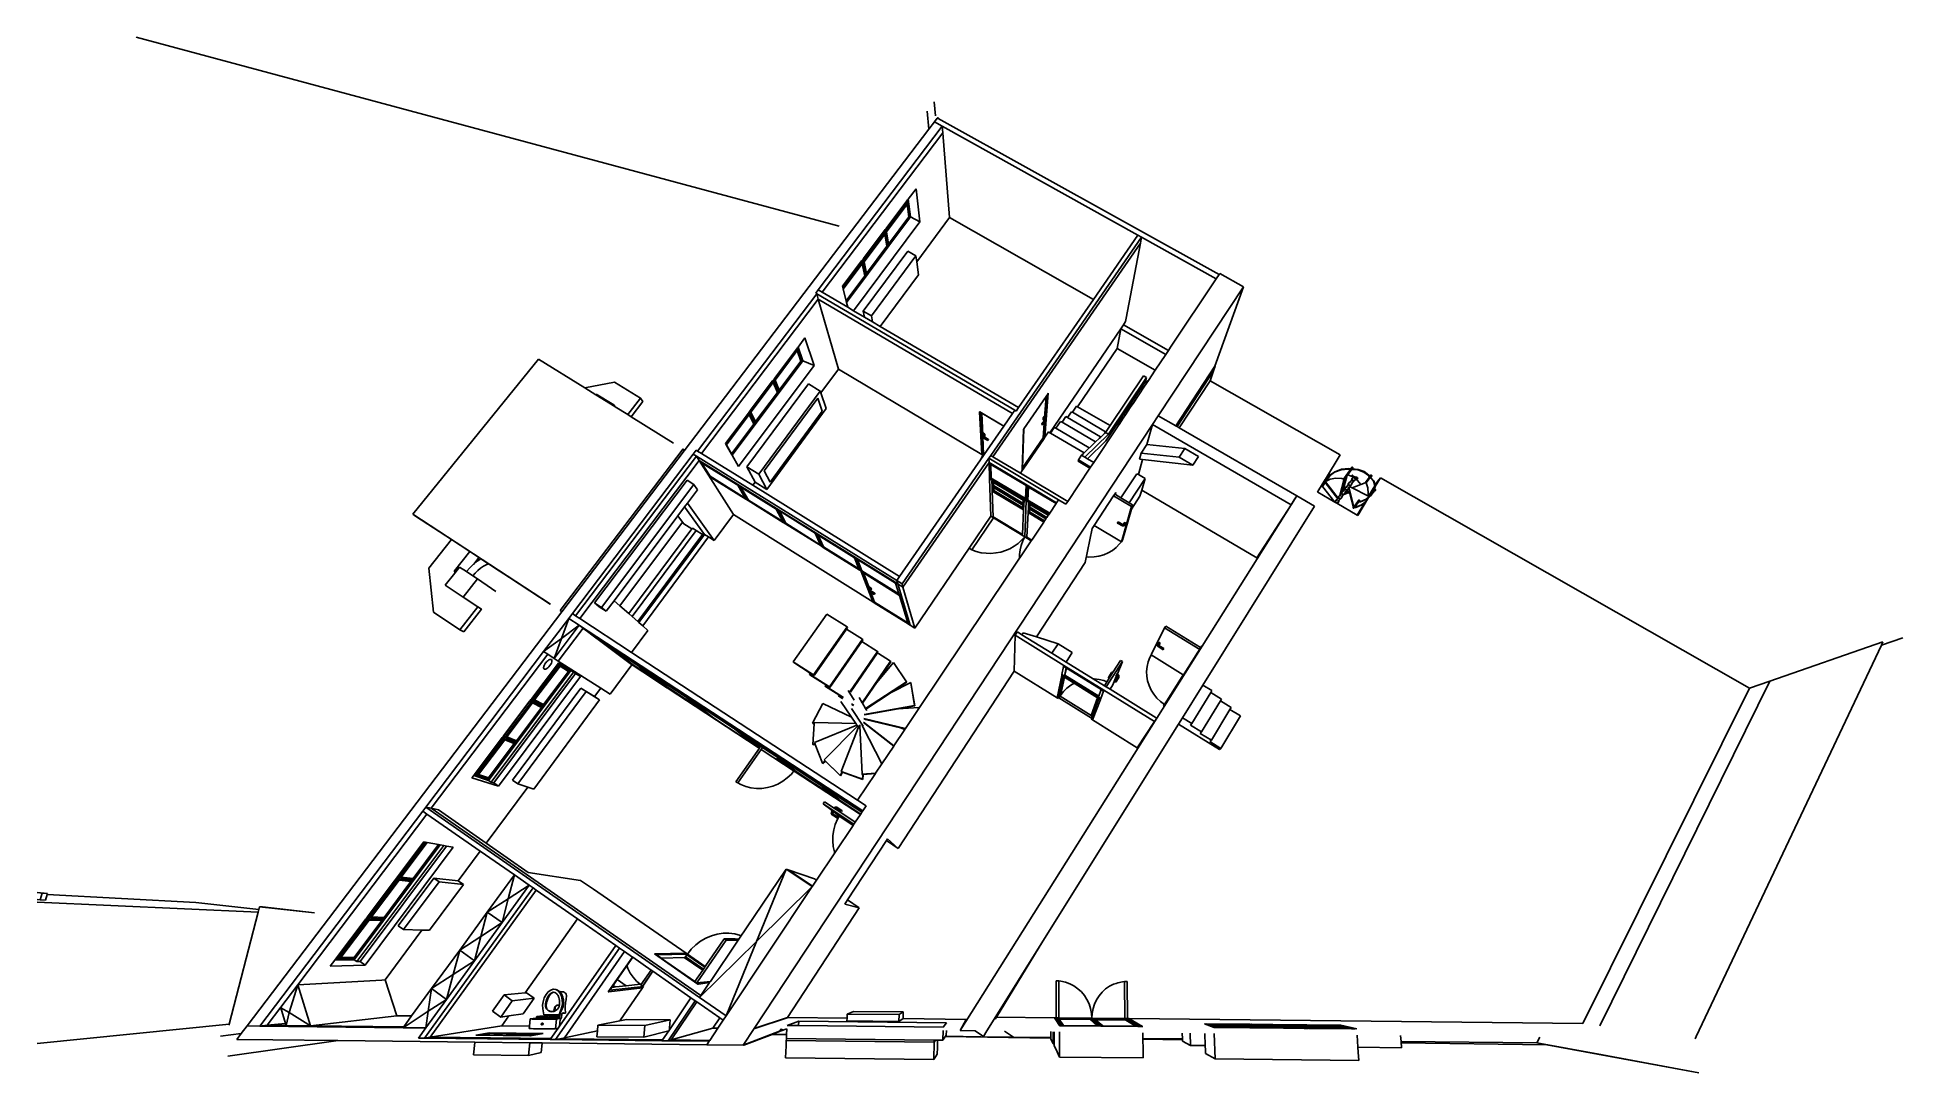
# Model space of a CAD drawing. Header units: metres. Extents: x -13.8 to 28.2, y -1.5 to 21.8.
import ezdxf

# ---------------------------------------------------------------- set-up
doc = ezdxf.new("R2010")
doc.units = ezdxf.units.M
for name, color, linetype in [('01_DALLE_EXT-F', 7, 'CONTINUOUS'), ('01_DALLE_INT-F', 7, 'CONTINUOUS'), ('02_MURS_MAISON-F', 7, 'CONTINUOUS'), ('04_MENUISERIE-F', 7, 'CONTINUOUS'), ('06_CLOISON-F', 7, 'CONTINUOUS'), ('07_DOUBLAGE-F', 7, 'CONTINUOUS'), ('08_MEUBLES___SANITAIRE-F', 7, 'CONTINUOUS'), ('23_TN-F', 7, 'CONTINUOUS'), ('LAYER0-F', 7, 'CONTINUOUS'), ('Z_02_R_0-F', 7, 'CONTINUOUS'), ('Z_03_R-1-F', 7, 'CONTINUOUS'), ('Z_04_EXT_-F', 7, 'CONTINUOUS')]:
    doc.layers.add(name, color=color, linetype=linetype)

msp = doc.modelspace()

# ---------------------------------------------------------------- linework, layer by layer
at = {"layer": '01_DALLE_EXT-F', "color": 7}
msp.add_lwpolyline([(11.554, 6.819), (11.811, 7.227), (11.962, 7.466)], dxfattribs=at)
at = {"layer": '01_DALLE_INT-F', "color": 7}
for points in [[(11.332, 14.324), (10.473, 14.816)], [(11.179, 14.095), (11.093, 14.04)], [(10.771, 13.482), (10.712, 13.47)], [(10.834, 13.576), (10.775, 13.564)], [(10.511, 13.137), (10.532, 13.124)], [(10.619, 13.329), (10.664, 13.322)], [(8.831, 12.789), (8.849, 12.815)], [(9.729, 12.466), (8.973, 12.911), (8.96, 12.918), (8.931, 12.935)], [(8.973, 12.911), (9.729, 12.466)], [(9.72, 12.452), (9.729, 12.466)], [(9.728, 12.46), (9.729, 12.466)], [(8.337, 12.063), (8.358, 12.094)], [(1.406, 10.491), (1.836, 11.074)], [(-0.288, 8.641), (1.186, 10.629)], [(1.278, 10.572), (-0.205, 8.568)], [(1.186, 10.629), (1.278, 10.572), (1.406, 10.491)], [(1.406, 10.491), (1.278, 10.572)], [(7.145, 10.314), (5.921, 8.518)], [(-0.089, 8.467), (-0.455, 7.971)], [(5.768, 8.614), (5.772, 8.611)], [(5.801, 8.593), (5.815, 8.584)], [(2.393, 5.83), (2.421, 5.811)], [(2.46, 5.786), (3.229, 5.281)], [(4.695, 4.32), (4.65, 4.349)], [(0.728, 1.101), (1.146, 0.812)], [(0.801, 1.177), (1.204, 0.899)]]:
    msp.add_lwpolyline(points, dxfattribs=at)
at = {"layer": '02_MURS_MAISON-F', "color": 7}
for points in [[(6.196, 20.16), (6.235, 19.751)], [(6.359, 20.372), (6.386, 20.055)], [(12.706, 16.385), (11.678, 14.842), (11.631, 14.772), (11.571, 14.681), (11.332, 14.324), (11.179, 14.095), (11.092, 13.964), (10.834, 13.576), (10.771, 13.482), (10.664, 13.322), (10.612, 13.244), (10.532, 13.124), (10.496, 13.071), (9.948, 12.248), (9.878, 12.143), (9.862, 12.12), (9.362, 11.369)], [(12.783, 16.5), (12.768, 16.477)], [(13.315, 16.205), (12.783, 16.5)], [(2.304, -0.496), (11.27, 13.104), (11.4, 13.301), (13.315, 16.205)], [(11.803, 13.068), (12.682, 14.413)], [(12.646, 14.313), (11.824, 13.056)], [(10.664, 13.322), (10.771, 13.482)], [(11.143, 12.649), (11.27, 13.104)], [(11.4, 13.301), (11.27, 13.104)], [(11.27, 13.104), (14.391, 11.294)], [(11.4, 13.301), (11.793, 13.074), (11.803, 13.068), (11.824, 13.056), (11.873, 13.028), (14.517, 11.498)], [(11.824, 13.056), (11.803, 13.068)], [(10.953, 11.973), (11.049, 12.314)], [(12.18, 12.187), (11.049, 12.314), (10.98, 12.322)], [(12.18, 12.187), (11.871, 12.366), (11.017, 12.458)], [(11.049, 12.314), (12.18, 12.187)], [(12, 12.564), (11.871, 12.366)], [(12.308, 12.385), (12.18, 12.187)], [(4.633, 4.643), (5.032, 5.24), (5.038, 5.249), (5.181, 5.463), (5.447, 5.861), (5.45, 5.865), (5.699, 6.237), (5.707, 6.248), (5.712, 6.257), (5.999, 6.685), (6.012, 6.704), (8.541, 10.486), (8.551, 10.499), (8.823, 10.906), (8.827, 10.912), (8.84, 10.932), (8.871, 10.978), (8.875, 10.984), (8.879, 10.991), (8.892, 11.01), (8.924, 11.058), (8.929, 11.064), (8.939, 11.08), (8.944, 11.087), (8.957, 11.106), (9.101, 11.322), (9.112, 11.339), (9.157, 11.406)], [(6.938, -0.547), (14.391, 11.294), (14.519, 11.497)], [(9.157, 11.406), (9.321, 11.308)], [(10.447, 11.573), (10.421, 11.533), (10.395, 11.494), (9.958, 10.83), (9.914, 10.762), (9.756, 9.993)], [(10.421, 11.533), (10.447, 11.573)], [(10.435, 11.524), (10.447, 11.573)], [(14.517, 11.498), (14.462, 11.409), (14.391, 11.294)], [(14.519, 11.497), (14.391, 11.294)], [(14.462, 11.409), (14.519, 11.497)], [(14.519, 11.497), (14.917, 11.263)], [(14.917, 11.263), (12.404, 7.236), (11.945, 6.5), (11.853, 6.354), (8.805, 1.468), (7.709, -0.289), (7.543, -0.554), (7.465, -0.679)], [(9.463, 7.971), (9.147, 8.165), (8.66, 8.318), (8.358, 8.413)], [(9.147, 8.165), (9.007, 7.95)], [(12.384, 8.117), (11.859, 7.282)], [(23.487, -0.732), (23.511, -0.682), (27.676, 8.136), (27.709, 8.208)], [(27.709, 8.208), (25.163, 7.326), (24.705, 7.167)], [(28.156, 8.301), (27.676, 8.136)], [(9.007, 7.95), (9.324, 7.754)], [(9.324, 7.754), (9.007, 7.95)], [(9.324, 7.754), (9.463, 7.971)], [(11.854, 7.274), (11.521, 6.766)], [(11.636, 6.944), (11.811, 7.227)], [(21.339, -0.44), (25.163, 7.326)], [(4.826, 4.517), (4.633, 4.643)], [(4.748, 4.4), (4.744, 4.394), (4.742, 4.392), (4.737, 4.384), (4.73, 4.373), (4.729, 4.371), (4.702, 4.331), (4.695, 4.321), (4.695, 4.32), (4.581, 4.149), (4.551, 4.105), (4.532, 4.076), (3.708, 2.84), (3.62, 2.708), (3.613, 2.697)], [(4.342, 2.303), (4.404, 2.398), (5.281, 3.731), (5.307, 3.77)], [(5.307, 3.77), (5.546, 3.557)], [(4.671, 2.219), (4.342, 2.303)], [(7.728, -0.289), (7.757, -0.242), (8.805, 1.468)], [(1.606, -0.313), (1.487, -0.493), (1.305, -0.766), (1.291, -0.787)], [(9.062, -0.259), (9.092, -0.304), (9.177, -0.433)], [(9.177, -0.433), (9.092, -0.304)], [(10.751, -0.278), (10.828, -0.323), (11.046, -0.454)], [(11.046, -0.454), (10.828, -0.323)], [(12.657, -0.475), (12.443, -0.39)], [(-9.708, -0.669), (-9.24, -0.615)], [(-9.545, -1.123), (-7.11, -0.776), (-7.066, -0.77)], [(-3.982, -0.805), (-3.983, -0.811), (-4.015, -1.091)], [(-2.774, -1.105), (-2.744, -0.818)], [(-2.49, -1.039), (-2.469, -0.828), (-2.468, -0.821)], [(2.073, -0.872), (2.707, -0.631), (2.893, -0.561), (3.042, -0.504)], [(3.035, -0.635), (2.707, -0.631)], [(2.878, -0.561), (2.893, -0.561)], [(2.893, -0.561), (2.931, -0.503)], [(3.042, -0.504), (2.893, -0.561)], [(8.14, -0.692), (7.403, -0.684), (6.61, -0.675)], [(7.465, -0.679), (7.423, -0.65), (7.279, -0.551), (6.938, -0.547)], [(9.038, -0.844), (8.984, -0.731), (8.984, -0.701), (8.984, -0.57)], [(8.984, -0.701), (8.984, -0.731)], [(9.038, -0.571), (9.038, -0.844)], [(9.06, -0.571), (9.06, -0.844), (9.06, -0.89), (9.091, -0.957), (9.179, -1.142)], [(9.179, -0.436), (11.051, -0.457)], [(9.179, -0.572), (9.179, -1.142)], [(11.063, -1.163), (11.06, -0.979), (11.056, -0.724), (11.054, -0.593)], [(11.943, -0.781), (11.942, -0.734), (11.939, -0.603)], [(11.942, -0.734), (11.943, -0.781)], [(12.458, -0.882), (12.123, -0.878), (11.943, -0.781)], [(12.116, -0.605), (12.123, -0.878)], [(12.463, -1.063), (12.461, -0.995), (12.458, -0.882), (12.45, -0.609)], [(12.45, -0.609), (12.458, -0.882)], [(12.662, -0.611), (12.679, -1.181)], [(15.508, -0.424), (15.509, -0.424), (15.87, -0.51)], [(15.509, -0.424), (15.509, -0.424)], [(15.87, -0.51), (15.869, -0.51)], [(15.869, -0.51), (15.87, -0.51)], [(15.878, -0.647), (15.895, -0.92), (15.901, -1.033), (15.912, -1.217)], [(16.855, -0.658), (16.864, -0.789), (16.874, -0.931)], [(23.567, -1.494), (21.396, -1.094), (19.92, -0.823)], [(-4.015, -1.091), (-2.774, -1.105), (-2.49, -1.039)], [(-2.49, -1.039), (-2.774, -1.105)], [(2.056, -0.872), (1.24, -0.863)], [(9.06, -0.844), (9.038, -0.844)], [(9.179, -1.142), (9.091, -0.957)], [(9.179, -1.142), (11.063, -1.163)], [(15.912, -1.217), (12.679, -1.181), (12.463, -1.063)], [(16.874, -0.931), (15.895, -0.92)]]:
    msp.add_lwpolyline(points, dxfattribs=at)
at = {"layer": '04_MENUISERIE-F', "color": 7}
for points in [[(4.383, 15.853), (5.824, 17.778), (5.772, 18.179)], [(5.276, 17.448), (5.767, 18.101), (5.759, 18.162)], [(5.739, 18.136), (5.743, 18.104), (5.277, 17.483)], [(5.277, 17.483), (5.743, 18.104)], [(5.769, 18.088), (5.749, 18.061), (5.284, 17.442), (5.278, 17.435)], [(5.749, 18.061), (5.787, 17.777), (5.33, 17.167)], [(5.743, 18.104), (5.767, 18.101)], [(5.81, 17.775), (5.769, 18.088)], [(5.769, 18.088), (5.81, 17.775)], [(5.772, 18.179), (5.824, 17.778)], [(5.329, 17.132), (5.81, 17.775)], [(5.787, 17.777), (5.81, 17.775)], [(5.787, 17.777), (5.81, 17.775)], [(4.768, 16.772), (4.769, 16.808), (5.238, 17.433)], [(4.768, 16.772), (5.263, 17.431)], [(5.263, 17.431), (4.768, 16.772)], [(5.238, 17.433), (4.769, 16.808)], [(5.265, 17.418), (5.246, 17.392), (4.777, 16.768), (4.771, 16.76)], [(5.238, 17.433), (5.233, 17.463)], [(5.263, 17.431), (5.238, 17.433)], [(5.246, 17.392), (5.265, 17.418)], [(5.293, 17.117), (5.246, 17.392)], [(5.263, 17.431), (5.253, 17.49)], [(5.316, 17.115), (5.265, 17.418)], [(5.266, 17.507), (5.276, 17.448)], [(5.276, 17.448), (5.277, 17.483), (5.272, 17.514)], [(5.272, 17.514), (5.277, 17.483)], [(5.278, 17.435), (5.329, 17.132)], [(5.284, 17.442), (5.33, 17.167), (5.329, 17.132)], [(4.755, 16.755), (4.743, 16.812)], [(4.756, 16.829), (4.768, 16.772)], [(4.832, 16.468), (4.833, 16.502), (5.293, 17.117)], [(4.832, 16.468), (5.316, 17.115)], [(5.293, 17.117), (5.316, 17.115)], [(4.73, 16.756), (4.301, 16.185)], [(4.301, 16.185), (4.73, 16.756)], [(4.307, 16.159), (4.755, 16.755)], [(4.758, 16.742), (4.738, 16.717), (4.31, 16.147)], [(4.794, 16.451), (4.374, 15.89)], [(4.374, 15.89), (4.794, 16.451)], [(4.38, 15.865), (4.819, 16.451)], [(4.724, 16.786), (4.73, 16.756)], [(4.73, 16.756), (4.755, 16.755)], [(4.738, 16.717), (4.794, 16.451)], [(4.819, 16.451), (4.758, 16.742)], [(4.758, 16.742), (4.819, 16.451)], [(4.771, 16.76), (4.832, 16.468)], [(4.794, 16.451), (4.819, 16.451)], [(2.761, 14.138), (3.261, 14.802)], [(2.762, 14.103), (3.288, 14.803)], [(3.292, 14.792), (3.273, 14.767), (2.775, 14.104), (2.766, 14.092)], [(3.261, 14.802), (3.288, 14.803)], [(3.261, 14.803), (3.261, 14.802)], [(3.273, 14.767), (3.356, 14.531)], [(3.288, 14.803), (3.279, 14.828)], [(3.383, 14.532), (3.292, 14.792)], [(3.292, 14.792), (3.383, 14.532)], [(2.868, 13.845), (3.383, 14.532)], [(2.868, 13.879), (3.356, 14.531)], [(3.356, 14.531), (3.383, 14.532)], [(3.356, 14.531), (3.383, 14.532)], [(2.218, 13.38), (2.217, 13.414), (2.721, 14.084)], [(2.721, 14.084), (2.217, 13.414)], [(2.218, 13.38), (2.748, 14.085)], [(2.748, 14.085), (2.218, 13.38)], [(2.753, 14.074), (2.734, 14.05), (2.233, 13.382), (2.223, 13.37)], [(2.72, 14.084), (2.721, 14.084)], [(2.721, 14.084), (2.748, 14.085)], [(2.734, 14.05), (2.753, 14.074)], [(2.827, 13.825), (2.734, 14.05)], [(2.748, 14.085), (2.739, 14.109)], [(2.752, 14.127), (2.762, 14.103)], [(2.855, 13.827), (2.753, 14.074)], [(2.762, 14.103), (2.761, 14.138), (2.761, 14.139)], [(2.761, 14.139), (2.761, 14.138)], [(2.766, 14.092), (2.868, 13.845)], [(2.775, 14.104), (2.868, 13.879), (2.868, 13.845)], [(2.336, 13.134), (2.335, 13.168), (2.827, 13.825)], [(2.336, 13.134), (2.855, 13.827)], [(2.827, 13.825), (2.855, 13.827)], [(8.893, 13.759), (8.855, 13.247)], [(1.662, 12.675), (2.176, 13.359)], [(1.672, 12.653), (2.204, 13.361)], [(2.209, 13.351), (2.191, 13.327), (1.679, 12.645), (1.677, 12.643)], [(1.792, 12.442), (2.295, 13.113)], [(1.802, 12.421), (2.323, 13.116)], [(2.175, 13.36), (2.176, 13.359)], [(2.176, 13.359), (2.204, 13.361)], [(2.191, 13.327), (2.295, 13.113)], [(2.204, 13.361), (2.193, 13.384)], [(2.207, 13.402), (2.218, 13.38)], [(2.323, 13.116), (2.209, 13.351)], [(2.209, 13.351), (2.323, 13.116)], [(2.223, 13.37), (2.336, 13.134)], [(2.295, 13.113), (2.323, 13.116)], [(7.387, 13.382), (7.417, 13.364), (7.427, 13.358), (7.922, 13.065)], [(7.417, 13.364), (7.461, 12.42), (7.414, 12.337), (7.409, 12.324)], [(7.427, 13.358), (7.417, 13.364)], [(8.782, 13.104), (8.783, 13.114), (8.836, 13.191), (8.846, 13.205), (8.851, 13.213)], [(8.802, 13.093), (8.782, 13.104)], [(8.783, 13.114), (8.803, 13.102)], [(8.869, 13.239), (8.87, 13.222), (8.87, 13.201), (8.869, 13.191), (8.867, 13.188), (8.849, 13.161), (8.832, 13.136), (8.802, 13.093)], [(8.87, 13.201), (8.803, 13.102), (8.802, 13.093)], [(8.81, 13.206), (8.819, 13.2)], [(8.823, 13.249), (8.813, 13.255)], [(8.841, 13.276), (8.823, 13.249), (8.821, 13.23), (8.821, 13.22), (8.819, 13.2)], [(8.819, 13.2), (8.829, 13.215)], [(8.829, 13.215), (8.819, 13.2)], [(8.841, 13.276), (8.84, 13.257), (8.821, 13.23)], [(8.821, 13.23), (8.823, 13.249)], [(8.851, 13.213), (8.821, 13.23)], [(8.846, 13.205), (8.837, 13.21), (8.829, 13.215), (8.821, 13.22)], [(8.849, 13.161), (8.822, 12.794)], [(8.832, 13.282), (8.841, 13.276)], [(8.832, 13.136), (8.849, 13.161)], [(8.84, 13.257), (8.841, 13.256), (8.855, 13.247), (8.869, 13.239)], [(1.661, 12.676), (1.662, 12.675), (1.662, 12.671)], [(1.679, 12.645), (1.792, 12.442), (1.792, 12.438)], [(7.468, 12.904), (7.461, 12.895), (7.462, 12.876), (7.451, 12.86), (7.443, 12.849), (7.444, 12.839), (7.453, 12.821), (7.46, 12.804), (7.567, 12.741)], [(7.46, 12.804), (7.46, 12.814), (7.443, 12.849)], [(7.567, 12.75), (7.46, 12.814)], [(7.461, 12.895), (7.49, 12.878)], [(7.491, 12.859), (7.462, 12.876)], [(7.462, 12.876), (7.491, 12.859)], [(7.472, 12.832), (7.491, 12.859)], [(7.579, 12.768), (7.477, 12.829), (7.472, 12.832)], [(7.477, 12.829), (7.483, 12.836), (7.492, 12.849)], [(7.492, 12.83), (7.483, 12.836)], [(7.483, 12.836), (7.492, 12.83)], [(7.496, 12.887), (7.49, 12.878), (7.491, 12.859), (7.492, 12.849), (7.492, 12.83)], [(7.499, 12.839), (7.492, 12.83)], [(7.567, 12.741), (7.58, 12.759), (7.579, 12.768)], [(7.579, 12.768), (7.567, 12.75), (7.567, 12.741)], [(7.567, 12.741), (7.567, 12.75)], [(8.345, 12.095), (8.346, 12.101), (8.346, 12.126), (8.346, 12.127), (8.376, 13.008)], [(8.376, 13.008), (8.346, 12.127)], [(8.808, 12.804), (8.346, 12.127)], [(7.414, 12.337), (7.461, 12.42)], [(7.48, 12.428), (7.47, 12.434)], [(10.395, 11.494), (10.798, 11.256)], [(10.421, 11.533), (10.435, 11.524), (10.558, 11.451), (10.748, 11.339), (10.823, 11.294)], [(10.823, 11.294), (10.798, 11.256), (10.572, 10.463)], [(10.823, 11.294), (10.795, 11.195), (10.596, 10.499), (10.572, 10.463)], [(10.572, 10.463), (9.958, 10.83)], [(9.958, 10.83), (10.572, 10.463)], [(10.497, 10.91), (10.485, 10.891), (10.483, 10.883)], [(10.483, 10.883), (10.594, 10.817), (10.636, 10.818)], [(10.638, 10.825), (10.596, 10.825), (10.485, 10.891)], [(10.485, 10.891), (10.596, 10.825)], [(10.608, 10.844), (10.497, 10.91)], [(10.593, 10.496), (10.596, 10.498)], [(10.596, 10.825), (10.594, 10.817)], [(10.637, 10.897), (10.631, 10.888), (10.626, 10.872), (10.608, 10.844)], [(10.626, 10.872), (10.631, 10.888)], [(10.656, 10.854), (10.626, 10.872)], [(10.631, 10.888), (10.661, 10.87)], [(10.636, 10.818), (10.638, 10.825), (10.656, 10.854)], [(10.636, 10.818), (10.645, 10.832), (10.654, 10.846)], [(10.65, 10.83), (10.645, 10.832)], [(10.645, 10.832), (10.65, 10.83)], [(10.65, 10.83), (10.654, 10.846), (10.656, 10.854), (10.661, 10.87), (10.667, 10.879)], [(10.656, 10.839), (10.65, 10.83)], [(9.782, 10.122), (9.841, 10.116), (9.954, 10.119), (10.065, 10.137), (10.172, 10.168), (10.274, 10.211), (10.369, 10.267), (10.455, 10.335), (10.531, 10.412), (10.57, 10.464)], [(10.531, 10.412), (10.455, 10.335)], [(5.006, 9.09), (4.978, 9.108), (4.711, 9.793), (4.707, 9.804)], [(4.707, 9.804), (5.603, 9.246), (5.607, 9.235), (5.801, 8.593)], [(5.801, 8.593), (5.607, 9.235), (5.575, 9.254), (4.764, 9.76), (4.742, 9.773), (4.711, 9.793)], [(4.742, 9.773), (4.887, 9.399)], [(4.9, 9.417), (4.897, 9.413), (4.887, 9.399), (4.88, 9.389)], [(4.88, 9.389), (4.882, 9.381), (4.899, 9.344), (4.911, 9.336), (4.932, 9.323), (5.007, 9.276)], [(4.899, 9.344), (4.896, 9.351), (4.88, 9.389)], [(4.901, 9.441), (4.895, 9.431)], [(4.895, 9.431), (4.924, 9.413), (4.93, 9.399), (4.932, 9.392), (4.937, 9.378)], [(4.895, 9.431), (4.9, 9.417), (4.93, 9.399)], [(5.007, 9.276), (5.005, 9.283), (4.896, 9.351)], [(4.909, 9.37), (4.93, 9.399)], [(5.021, 9.295), (5.018, 9.302), (4.915, 9.367), (4.915, 9.367), (4.909, 9.37)], [(4.911, 9.336), (5.006, 9.09)], [(4.932, 9.323), (4.911, 9.336)], [(4.915, 9.367), (4.915, 9.367), (4.927, 9.385), (4.932, 9.392)], [(4.924, 9.413), (4.931, 9.422)], [(4.93, 9.399), (4.924, 9.413)], [(4.937, 9.378), (4.927, 9.385)], [(4.927, 9.385), (4.937, 9.378)], [(4.944, 9.388), (4.937, 9.378)], [(5.018, 9.302), (5.005, 9.283)], [(5.007, 9.276), (5.021, 9.295)], [(5.772, 8.611), (5.77, 8.617), (5.765, 8.635), (5.764, 8.636), (5.575, 9.254)], [(5.575, 9.254), (5.607, 9.235)], [(5.611, 9.241), (5.607, 9.235)], [(5.015, 9.105), (5.764, 8.636)], [(11.57, 8.562), (11.544, 8.521), (11.241, 7.913)], [(11.544, 8.521), (12.333, 8.035)], [(12.359, 8.076), (12.358, 8.076), (12.349, 8.082), (11.57, 8.562)], [(11.41, 8.198), (11.404, 8.189), (11.398, 8.177), (11.379, 8.147), (11.376, 8.141)], [(11.376, 8.141), (11.395, 8.103), (11.508, 8.032)], [(11.511, 8.038), (11.398, 8.108), (11.379, 8.147)], [(11.395, 8.103), (11.398, 8.108)], [(11.398, 8.177), (11.404, 8.189)], [(11.429, 8.157), (11.398, 8.177)], [(11.404, 8.189), (11.435, 8.169)], [(11.41, 8.128), (11.429, 8.157)], [(11.524, 8.058), (11.411, 8.128), (11.41, 8.128)], [(11.411, 8.128), (11.419, 8.141), (11.426, 8.152)], [(11.42, 8.14), (11.419, 8.141)], [(11.419, 8.141), (11.42, 8.14)], [(11.42, 8.14), (11.426, 8.152), (11.429, 8.157), (11.435, 8.169), (11.441, 8.179)], [(11.426, 8.15), (11.42, 8.14)], [(11.508, 8.032), (11.521, 8.052), (11.524, 8.058)], [(11.524, 8.058), (11.511, 8.038), (11.508, 8.032)], [(12.333, 8.035), (11.971, 7.46), (11.874, 7.306), (11.854, 7.274)], [(11.971, 7.46), (12.333, 8.035)], [(12.384, 8.117), (12.378, 8.107), (12.358, 8.076)], [(12.378, 8.107), (12.359, 8.076)], [(-2.665, 6.883), (-2.669, 6.916), (-2.095, 7.679), (-2.06, 7.688)], [(-2.665, 6.883), (-2.06, 7.688)], [(-2.051, 7.682), (-2.066, 7.662), (-2.639, 6.9), (-2.655, 6.878)], [(-2.126, 7.699), (-2.095, 7.679)], [(-2.06, 7.688), (-2.111, 7.72)], [(-2.066, 7.662), (-1.877, 7.543)], [(-1.843, 7.551), (-2.051, 7.682)], [(-2.051, 7.682), (-1.843, 7.551)], [(11.539, 6.795), (11.448, 6.862), (11.367, 6.94), (11.297, 7.027), (11.238, 7.122), (11.192, 7.222), (11.16, 7.328), (11.142, 7.435), (11.139, 7.544), (11.15, 7.651), (11.174, 7.756), (11.213, 7.856), (11.243, 7.911)], [(11.241, 7.913), (11.962, 7.466), (11.971, 7.46)], [(-2.433, 6.763), (-2.437, 6.795), (-1.877, 7.543), (-1.843, 7.551)], [(-2.433, 6.763), (-1.843, 7.551)], [(-1.877, 7.543), (-1.843, 7.551)], [(11.874, 7.306), (11.636, 6.944), (11.554, 6.819), (11.539, 6.795)], [(11.854, 7.274), (11.859, 7.282), (11.859, 7.282)], [(11.854, 7.274), (11.854, 7.274)], [(-3.291, 6.05), (-3.295, 6.082), (-2.716, 6.853), (-2.681, 6.862)], [(-2.716, 6.853), (-3.295, 6.082)], [(-3.291, 6.05), (-2.681, 6.862)], [(-2.681, 6.862), (-3.291, 6.05)], [(-2.671, 6.857), (-2.686, 6.837), (-3.263, 6.069), (-3.281, 6.046)], [(-3.044, 5.947), (-3.048, 5.979), (-2.483, 6.733), (-2.448, 6.742)], [(-3.044, 5.947), (-2.448, 6.742)], [(-2.75, 6.87), (-2.716, 6.853)], [(-2.681, 6.862), (-2.735, 6.89)], [(-2.719, 6.911), (-2.665, 6.883)], [(-2.703, 6.933), (-2.669, 6.916)], [(-2.686, 6.837), (-2.671, 6.857)], [(-2.483, 6.733), (-2.686, 6.837)], [(-2.448, 6.742), (-2.671, 6.857)], [(-2.655, 6.878), (-2.433, 6.763)], [(-2.639, 6.9), (-2.437, 6.795)], [(11.554, 6.819), (11.636, 6.944)], [(-3.936, 5.23), (-3.343, 6.018), (-3.307, 6.029)], [(-3.931, 5.198), (-3.307, 6.029)], [(-3.297, 6.024), (-3.311, 6.005), (-3.902, 5.219), (-3.92, 5.195)], [(-3.672, 5.145), (-3.095, 5.916), (-3.06, 5.927)], [(-3.668, 5.114), (-3.06, 5.927)], [(-3.38, 6.033), (-3.343, 6.018)], [(-3.307, 6.029), (-3.365, 6.053)], [(-3.349, 6.074), (-3.291, 6.05)], [(-3.311, 6.005), (-3.095, 5.916), (-3.06, 5.927)], [(-3.06, 5.927), (-3.297, 6.024)], [(-3.297, 6.024), (-3.06, 5.927)], [(-3.281, 6.046), (-3.044, 5.947)], [(2.239, 6.004), (2.442, 5.841)], [(1.895, 5.056), (2.421, 5.811), (2.442, 5.841)], [(2.491, 5.83), (2.46, 5.786), (1.934, 5.03)], [(2.421, 5.811), (2.442, 5.841)], [(2.452, 5.855), (2.491, 5.83), (2.838, 5.603)], [(2.826, 5.589), (2.812, 5.568)], [(2.812, 5.568), (2.923, 5.495), (2.928, 5.491)], [(2.812, 5.568), (2.816, 5.564), (2.928, 5.491), (2.972, 5.492), (2.972, 5.492)], [(2.816, 5.564), (2.812, 5.568)], [(2.937, 5.516), (2.826, 5.589)], [(2.923, 5.495), (2.968, 5.496), (2.972, 5.492)], [(2.928, 5.491), (2.923, 5.495)], [(2.94, 5.519), (2.937, 5.516)], [(2.968, 5.496), (2.968, 5.496)], [(2.972, 5.492), (2.968, 5.496)], [(-3.993, 5.218), (-3.931, 5.198)], [(-3.974, 5.243), (-3.936, 5.23)], [(-3.931, 5.198), (-3.936, 5.23)], [(-3.92, 5.195), (-3.668, 5.114)], [(-3.902, 5.219), (-3.672, 5.145)], [(-3.668, 5.114), (-3.672, 5.145)], [(1.934, 5.03), (1.895, 5.056)], [(3.2, 5.305), (3.141, 5.232), (3.05, 5.145), (2.949, 5.069), (2.84, 5.006), (2.723, 4.958), (2.602, 4.925), (2.479, 4.907), (2.355, 4.906), (2.232, 4.92), (2.113, 4.95), (2.001, 4.996), (1.935, 5.033)], [(3.05, 5.145), (3.141, 5.232)], [(3.861, 4.558), (3.891, 4.602)], [(3.891, 4.602), (3.861, 4.558)], [(3.861, 4.558), (4.551, 4.105)], [(4.057, 4.407), (3.861, 4.558)], [(3.891, 4.602), (4.105, 4.462), (4.136, 4.442), (4.139, 4.439), (4.581, 4.149)], [(4.058, 4.392), (4.036, 4.361)], [(4.036, 4.361), (4.053, 4.319), (4.057, 4.316), (4.17, 4.242)], [(4.051, 4.398), (4.057, 4.407), (4.058, 4.409)], [(4.057, 4.407), (4.051, 4.398)], [(4.051, 4.398), (4.082, 4.378), (4.089, 4.372)], [(4.099, 4.364), (4.092, 4.37), (4.089, 4.372), (4.058, 4.392), (4.051, 4.398)], [(4.053, 4.319), (4.167, 4.244), (4.17, 4.242)], [(4.067, 4.34), (4.089, 4.372)], [(4.184, 4.263), (4.181, 4.266), (4.071, 4.338), (4.067, 4.34)], [(4.071, 4.338), (4.092, 4.369), (4.092, 4.37)], [(4.121, 3.459), (4.114, 3.476), (4.085, 3.598), (4.072, 3.724), (4.075, 3.85), (4.094, 3.976), (4.129, 4.098), (4.179, 4.215), (4.218, 4.283)], [(4.082, 4.378), (4.089, 4.388)], [(4.089, 4.372), (4.082, 4.378)], [(4.092, 4.369), (4.099, 4.364)], [(4.099, 4.364), (4.104, 4.371), (4.106, 4.375)], [(4.104, 4.371), (4.099, 4.364)], [(4.532, 4.076), (4.215, 4.284), (4.104, 4.371)], [(4.105, 4.462), (4.122, 4.488)], [(4.122, 4.488), (4.167, 4.489), (4.281, 4.414), (4.284, 4.411)], [(4.179, 4.215), (4.129, 4.098)], [(4.153, 4.468), (4.136, 4.442)], [(4.139, 4.439), (4.156, 4.465)], [(4.27, 4.39), (4.266, 4.393), (4.153, 4.468)], [(4.27, 4.39), (4.156, 4.465), (4.153, 4.468)], [(4.181, 4.266), (4.167, 4.244)], [(4.17, 4.242), (4.184, 4.263)], [(4.281, 4.414), (4.266, 4.393)], [(4.284, 4.411), (4.27, 4.39)], [(-5.679, 2.912), (-5.091, 3.694)], [(-5.091, 3.694), (-5.679, 2.912)], [(-5.673, 2.881), (-5.065, 3.69)], [(-5.065, 3.69), (-5.673, 2.881)], [(-5.053, 3.688), (-5.639, 2.908), (-5.66, 2.879)], [(-4.798, 3.642), (-5.37, 2.877)], [(-5.365, 2.847), (-4.773, 3.638)], [(-6.354, 2.014), (-5.73, 2.844)], [(-5.73, 2.844), (-6.354, 2.014)], [(-6.347, 1.984), (-5.69, 2.858)], [(-5.69, 2.858), (-6.347, 1.984)], [(-5.677, 2.857), (-5.69, 2.84), (-6.311, 2.013), (-6.334, 1.983)], [(-5.42, 2.811), (-6.027, 2)], [(-6.021, 1.97), (-5.381, 2.825)], [(-5.775, 2.849), (-5.73, 2.844), (-5.69, 2.858)], [(-5.69, 2.858), (-5.762, 2.866)], [(-5.745, 2.889), (-5.673, 2.881)], [(-5.679, 2.912), (-5.724, 2.917)], [(-5.724, 2.917), (-5.679, 2.912)], [(-5.69, 2.84), (-5.677, 2.857)], [(-5.381, 2.825), (-5.42, 2.811), (-5.69, 2.84)], [(-5.673, 2.881), (-5.679, 2.912)], [(-5.381, 2.825), (-5.677, 2.857)], [(-5.66, 2.879), (-5.365, 2.847)], [(-5.639, 2.908), (-5.37, 2.877)], [(-5.37, 2.877), (-5.365, 2.847)], [(-7.044, 1.097), (-6.406, 1.946)], [(-6.406, 1.946), (-7.044, 1.097)], [(-7.037, 1.066), (-6.365, 1.961)], [(-6.351, 1.96), (-6.363, 1.944), (-6.999, 1.097), (-7.023, 1.066)], [(-6.699, 1.103), (-6.078, 1.933), (-6.038, 1.947)], [(-6.692, 1.073), (-6.038, 1.947)], [(-6.453, 1.948), (-6.406, 1.946), (-6.365, 1.961)], [(-6.365, 1.961), (-6.441, 1.964)], [(-6.424, 1.987), (-6.347, 1.984)], [(-6.363, 1.944), (-6.078, 1.933), (-6.038, 1.947)], [(-6.347, 1.984), (-6.354, 2.014)], [(-6.038, 1.947), (-6.351, 1.96)], [(-6.351, 1.96), (-6.038, 1.947)], [(-6.334, 1.983), (-6.021, 1.97)], [(-6.027, 2), (-6.021, 1.97)], [(0.801, 1.177), (0.889, 1.287), (0.988, 1.384), (1.098, 1.468), (1.217, 1.537), (1.342, 1.591), (1.472, 1.628), (1.604, 1.647), (1.737, 1.649), (1.868, 1.633), (1.994, 1.599), (2.013, 1.592)], [(0.889, 1.287), (0.801, 1.177)], [(0.972, 0.556), (1.146, 0.812), (1.164, 0.839), (1.193, 0.882), (1.193, 0.882), (1.204, 0.899), (1.627, 1.523)], [(1.016, 0.526), (1.671, 1.494)], [(1.627, 1.523), (1.85, 1.518), (1.868, 1.518), (1.873, 1.518), (1.962, 1.516)], [(1.944, 1.488), (1.671, 1.494), (1.627, 1.523)], [(1.85, 1.518), (1.86, 1.523), (1.866, 1.523), (1.873, 1.518)], [(1.86, 1.523), (1.868, 1.518)], [(1.866, 1.523), (1.86, 1.523)], [(-7.118, 1.065), (-7.037, 1.066)], [(-7.044, 1.097), (-7.094, 1.096)], [(-7.094, 1.096), (-7.044, 1.097)], [(-7.037, 1.066), (-7.044, 1.097)], [(-7.023, 1.066), (-6.692, 1.073)], [(-6.999, 1.097), (-6.699, 1.103)], [(-6.692, 1.073), (-6.699, 1.103)], [(-0.969, 0.326), (-0.945, 0.361), (-0.899, 0.428), (-0.88, 0.454), (-0.869, 0.47), (-0.778, 0.602), (-0.43, 1.105)], [(-0.559, 0.918), (-0.537, 0.852), (-0.486, 0.748), (-0.422, 0.654), (-0.346, 0.569), (-0.259, 0.496)], [(0.061, 1.18), (0.072, 1.181), (0.771, 1.198)], [(0.771, 1.198), (0.072, 1.181)], [(0.072, 1.181), (0.105, 1.158), (0.215, 1.082), (0.22, 1.077), (0.221, 1.077), (0.972, 0.556)], [(0.105, 1.158), (0.801, 1.177)], [(0.75, 1.102), (0.728, 1.101), (0.224, 1.082), (0.223, 1.082), (0.215, 1.082), (0.105, 1.158)], [(0.22, 1.077), (0.223, 1.082)], [(0.76, 1.118), (0.761, 1.118), (1.164, 0.839)], [(1.193, 0.882), (0.79, 1.161)], [(-0.945, 0.361), (-0.19, 0.447)], [(-0.899, 0.428), (-0.945, 0.361)], [(-0.259, 0.496), (-0.579, 0.462), (-0.82, 0.436), (-0.85, 0.433), (-0.899, 0.428)], [(-0.017, 0.818), (-0.245, 0.486), (-0.245, 0.485)], [(-0.206, 0.457), (0.023, 0.79)], [(1.049, 0.503), (1.016, 0.526)], [(1.039, 0.501), (1.049, 0.503), (1.3, 0.534)], [(1.3, 0.534), (1.049, 0.503)], [(9.164, 0.574), (9.104, 0.575)], [(9.104, 0.575), (9.104, -0.257), (9.104, -0.259), (9.106, -0.262), (9.221, -0.431), (9.223, -0.434)], [(9.906, -0.268), (9.899, -0.158), (9.878, -0.051), (9.843, 0.053), (9.796, 0.152), (9.738, 0.243), (9.669, 0.326), (9.59, 0.398), (9.503, 0.459), (9.409, 0.509), (9.311, 0.544), (9.208, 0.567), (9.104, 0.575)], [(9.165, -0.26), (9.165, -0.257), (9.164, 0.574)], [(10.698, 0.557), (10.594, 0.551), (10.492, 0.531), (10.45, 0.517), (10.393, 0.498), (10.3, 0.451), (10.214, 0.391), (10.136, 0.321), (10.068, 0.239), (10.011, 0.149), (9.965, 0.052), (9.932, -0.051), (9.913, -0.159), (9.906, -0.268)], [(10.649, -0.277), (10.649, -0.274), (10.638, 0.558)], [(10.638, 0.558), (10.698, 0.557)], [(10.698, 0.557), (10.709, -0.274), (10.709, -0.277)], [(-0.983, 0.324), (-0.969, 0.326), (-0.212, 0.415)], [(9.062, -0.259), (9.06, -0.256)], [(9.104, -0.259), (9.062, -0.259)], [(9.106, -0.262), (9.148, -0.262), (9.867, -0.27), (9.909, -0.271), (9.952, -0.271), (10.671, -0.279), (10.713, -0.28)], [(9.268, -0.431), (9.169, -0.291), (9.148, -0.262)], [(10.061, -0.44), (9.867, -0.27)], [(9.909, -0.271), (9.867, -0.27)], [(10.111, -0.443), (10.108, -0.44), (9.909, -0.271), (9.906, -0.268)], [(9.909, -0.271), (10.108, -0.44)], [(10.155, -0.441), (9.989, -0.302), (9.952, -0.271)], [(10.948, -0.45), (10.671, -0.279)], [(10.709, -0.277), (10.713, -0.28), (10.995, -0.45), (11, -0.453), (11.046, -0.454)], [(10.751, -0.278), (10.709, -0.277)], [(10.747, -0.275), (10.751, -0.278)], [(12.443, -0.39), (15.508, -0.424), (15.509, -0.424), (15.869, -0.51)], [(12.473, -0.392), (12.512, -0.407), (12.572, -0.431), (13.515, -0.441), (13.584, -0.442)], [(13.584, -0.442), (13.463, -0.403), (12.473, -0.392)], [(13.515, -0.441), (13.443, -0.418), (12.512, -0.407), (12.473, -0.392)], [(13.443, -0.418), (13.463, -0.403)], [(13.489, -0.403), (13.537, -0.419), (13.61, -0.442), (14.539, -0.453), (14.616, -0.453)], [(14.616, -0.453), (14.473, -0.414), (13.489, -0.403)], [(14.473, -0.414), (14.454, -0.429), (13.537, -0.419), (13.489, -0.403)], [(14.499, -0.414), (14.555, -0.43), (14.642, -0.454), (15.57, -0.464), (15.655, -0.465)], [(15.655, -0.465), (15.489, -0.425), (14.499, -0.414)], [(15.57, -0.464), (15.471, -0.44), (14.555, -0.43), (14.499, -0.414)], [(-3.905, -0.648), (-3.627, -0.601)], [(-2.503, -0.613), (-2.753, -0.661), (-3.905, -0.648)], [(-2.559, -0.616), (-3.067, -0.61), (-3.081, -0.61), (-3.095, -0.61), (-3.603, -0.604), (-3.845, -0.646)], [(-3.845, -0.646), (-3.326, -0.652), (-3.298, -0.652)], [(-3.627, -0.601), (-2.503, -0.613)], [(-2.503, -0.613), (-3.627, -0.601)], [(-3.603, -0.604), (-3.312, -0.652), (-2.559, -0.616)], [(-3.095, -0.61), (-3.326, -0.652)], [(-3.067, -0.61), (-3.298, -0.652)], [(-3.067, -0.61), (-3.298, -0.652)], [(-3.298, -0.652), (-2.779, -0.658), (-2.559, -0.616)], [(-2.779, -0.658), (-3.298, -0.652)], [(3.028, -0.766), (3.029, -0.737), (3.03, -0.722)], [(6.357, -0.803), (6.356, -0.803), (3.028, -0.766)], [(6.356, -0.803), (6.357, -0.803)], [(6.357, -0.803), (6.358, -0.759)], [(6.358, -0.759), (6.357, -0.759)], [(6.357, -0.759), (6.358, -0.759)], [(6.389, -0.76), (6.357, -0.803)], [(11.051, -0.457), (11.046, -0.454), (11, -0.453), (10.111, -0.443), (9.223, -0.434), (9.177, -0.433)], [(9.177, -0.433), (9.179, -0.436)], [(10.995, -0.45), (10.948, -0.45), (10.893, -0.449), (10.155, -0.441), (10.108, -0.44), (10.061, -0.44), (10.026, -0.439), (9.268, -0.431), (9.221, -0.431)], [(10.026, -0.439), (10.061, -0.44)], [(13.589, -0.444), (12.576, -0.433)], [(12.576, -0.433), (12.616, -0.448), (12.68, -0.473), (13.645, -0.484), (13.716, -0.485)], [(12.576, -0.433), (13.589, -0.444)], [(12.616, -0.448), (13.569, -0.459), (13.645, -0.484)], [(15.869, -0.51), (12.657, -0.475)], [(13.589, -0.444), (13.569, -0.459)], [(13.645, -0.484), (13.569, -0.459)], [(13.716, -0.485), (13.589, -0.444)], [(14.622, -0.455), (13.615, -0.444)], [(13.615, -0.444), (13.665, -0.46), (13.742, -0.485), (14.693, -0.496), (14.772, -0.496)], [(13.615, -0.444), (14.622, -0.455)], [(14.622, -0.455), (14.603, -0.47), (13.665, -0.46)], [(13.665, -0.46), (14.603, -0.47)], [(14.772, -0.496), (14.622, -0.455)], [(15.662, -0.467), (14.648, -0.455)], [(14.648, -0.455), (14.707, -0.471), (14.799, -0.497), (15.748, -0.507), (15.835, -0.508)], [(14.648, -0.455), (15.662, -0.467)], [(14.707, -0.471), (15.644, -0.482), (15.748, -0.507)], [(15.471, -0.44), (15.489, -0.425)], [(15.662, -0.467), (15.644, -0.482)], [(15.748, -0.507), (15.644, -0.482)], [(15.835, -0.508), (15.662, -0.467)]]:
    msp.add_lwpolyline(points, dxfattribs=at)
at = {"layer": '06_CLOISON-F', "color": 7}
for points in [[(5.633, 9.513), (7.588, 12.343), (7.629, 12.403), (11.026, 17.32)], [(10.943, 17.366), (9.941, 15.919), (8.255, 13.482), (8.201, 13.404)], [(7.678, 12.374), (11.001, 17.189)], [(3.692, 16.058), (3.748, 16.133)], [(8.201, 13.404), (8.169, 13.422), (3.712, 16.047)], [(3.748, 16.133), (3.837, 16.081), (4.411, 15.743), (4.542, 15.665), (4.789, 15.52), (4.971, 15.413), (5.144, 15.312), (8.255, 13.482)], [(8.118, 13.349), (3.747, 15.925)], [(8.96, 12.918), (10.555, 15.26)], [(8.924, 13.805), (8.912, 13.787), (8.893, 13.759), (8.875, 13.734), (8.376, 13.008), (8.368, 12.996), (8.337, 12.084), (8.337, 12.063), (8.297, 12.005)], [(8.849, 12.815), (8.924, 13.805)], [(5.513, 9.587), (5.579, 9.682), (7.465, 12.406), (7.48, 12.427), (7.48, 12.428), (7.922, 13.065), (7.922, 13.067), (8.118, 13.349), (8.169, 13.422)], [(7.922, 13.067), (7.386, 13.384), (7.379, 13.388)], [(7.379, 13.388), (7.427, 12.428)], [(1, 12.523), (0.932, 12.433)], [(1.004, 12.388), (5.513, 9.587), (5.633, 9.513), (5.654, 9.441), (5.921, 8.518)], [(1.03, 12.504), (1.121, 12.448), (2.271, 11.734), (5.579, 9.682)], [(1.064, 12.293), (5.535, 9.515), (5.654, 9.441)], [(1.1, 12.256), (1.122, 12.242), (1.933, 11.738), (1.985, 11.706), (2.005, 11.693), (2.801, 11.199), (2.853, 11.166), (2.872, 11.155), (3.678, 10.654), (3.73, 10.621), (3.747, 10.61), (4.564, 10.103), (4.617, 10.07), (4.632, 10.06), (5.487, 9.529), (5.559, 9.293), (5.565, 9.276)], [(5.565, 9.276), (4.722, 9.801), (4.67, 9.833), (3.861, 10.336), (3.81, 10.368), (3.01, 10.867), (2.96, 10.898), (2.167, 11.391), (2.117, 11.423), (1.308, 11.926), (1.1, 12.256)], [(2.104, 11.445), (1.316, 11.936), (1.122, 12.242), (1.1, 12.256)], [(5.654, 9.441), (7.591, 12.248)], [(7.588, 12.343), (7.591, 12.248), (7.604, 11.881)], [(9.157, 11.406), (7.588, 12.343)], [(7.591, 12.248), (8.446, 11.737), (9.112, 11.339)], [(8.424, 11.726), (7.628, 12.202), (7.613, 12.211)], [(7.613, 12.211), (7.625, 11.878)], [(7.628, 12.202), (7.638, 11.897), (7.625, 11.878)], [(7.629, 12.403), (7.678, 12.374), (8.297, 12.005), (9.362, 11.369)], [(8.297, 12.005), (7.678, 12.374)], [(1.316, 11.936), (1.308, 11.926)], [(7.604, 11.881), (8.43, 11.386), (8.939, 11.08)], [(7.625, 11.878), (8.41, 11.407)], [(7.638, 11.897), (8.411, 11.434)], [(8.378, 11.395), (7.657, 11.827)], [(7.657, 11.827), (7.66, 11.714), (7.664, 11.603), (7.682, 11.025)], [(8.357, 11.398), (7.691, 11.797), (7.677, 11.806)], [(7.677, 11.806), (7.68, 11.711)], [(7.691, 11.797), (7.693, 11.73), (7.68, 11.711)], [(1.933, 11.738), (2.104, 11.445), (2.117, 11.423)], [(2.167, 11.391), (1.985, 11.706)], [(2.948, 10.919), (2.174, 11.401), (2.005, 11.693)], [(2.174, 11.401), (2.167, 11.391)], [(8.373, 11.286), (7.66, 11.714)], [(8.369, 11.179), (7.664, 11.603)], [(7.68, 11.711), (8.353, 11.307)], [(8.352, 11.289), (7.695, 11.685), (7.681, 11.693)], [(7.681, 11.693), (7.683, 11.6)], [(7.695, 11.685), (7.696, 11.619), (7.683, 11.6)], [(7.683, 11.6), (8.349, 11.2)], [(7.693, 11.73), (8.354, 11.333)], [(7.696, 11.619), (8.35, 11.226)], [(8.279, 10.094), (8.278, 10.172), (8.289, 10.277), (8.313, 10.38), (8.348, 10.48), (8.394, 10.575), (8.43, 11.386), (8.446, 11.737)], [(8.347, 10.622), (8.369, 11.179), (8.373, 11.286), (8.378, 11.395)], [(8.353, 11.307), (8.354, 11.333), (8.357, 11.398)], [(8.41, 11.407), (8.411, 11.434), (8.424, 11.726)], [(8.411, 11.434), (8.41, 11.407)], [(8.939, 11.08), (8.43, 11.386)], [(9.112, 11.339), (8.446, 11.737)], [(8.466, 11.701), (8.452, 11.382)], [(8.479, 11.693), (8.464, 11.401), (8.452, 11.382)], [(8.452, 11.382), (8.944, 11.087)], [(8.464, 11.401), (8.957, 11.106)], [(9.101, 11.322), (8.479, 11.693), (8.466, 11.701)], [(9.362, 11.369), (9.321, 11.308)], [(1.836, 11.074), (4.978, 9.108)], [(2.96, 10.898), (2.948, 10.919), (2.801, 11.199)], [(3.01, 10.867), (2.853, 11.166)], [(3.801, 10.388), (3.017, 10.877), (2.872, 11.155)], [(7.692, 11.003), (7.202, 10.283), (7.202, 10.28)], [(7.635, 11.038), (7.692, 11.003)], [(7.682, 11.025), (8.347, 10.622)], [(8.347, 10.622), (7.682, 11.025)], [(7.692, 11.003), (7.692, 10.999)], [(7.692, 10.999), (7.692, 11.003)], [(8.349, 11.2), (8.35, 11.226), (8.352, 11.289)], [(8.35, 11.226), (8.349, 11.2)], [(8.354, 11.333), (8.353, 11.307)], [(8.481, 11.332), (8.476, 11.224), (8.47, 11.118), (8.443, 10.564)], [(8.823, 10.906), (8.47, 11.118)], [(8.875, 10.984), (8.476, 11.224)], [(8.929, 11.064), (8.481, 11.332)], [(8.496, 11.203), (8.491, 11.114)], [(8.507, 11.196), (8.504, 11.133), (8.491, 11.114)], [(8.491, 11.114), (8.827, 10.912)], [(8.501, 11.311), (8.496, 11.22)], [(8.513, 11.304), (8.51, 11.24), (8.496, 11.22)], [(8.496, 11.22), (8.879, 10.991)], [(8.871, 10.978), (8.507, 11.196), (8.496, 11.203)], [(8.924, 11.058), (8.513, 11.304), (8.501, 11.311)], [(8.504, 11.133), (8.84, 10.932)], [(8.51, 11.24), (8.892, 11.01)], [(3.017, 10.877), (3.01, 10.867)], [(3.81, 10.368), (3.801, 10.388), (3.678, 10.654)], [(3.861, 10.336), (3.73, 10.621)], [(4.663, 9.852), (3.868, 10.346), (3.747, 10.61)], [(7.145, 10.314), (7.202, 10.28), (7.305, 10.242), (7.413, 10.216), (7.523, 10.202), (7.633, 10.2), (7.744, 10.209), (7.853, 10.23), (7.959, 10.262), (8.06, 10.305), (8.155, 10.359), (8.243, 10.422), (8.323, 10.495), (8.394, 10.575)], [(8.443, 10.564), (8.551, 10.499)], [(3.868, 10.346), (3.861, 10.336)], [(4.67, 9.833), (4.663, 9.852), (4.564, 10.103)], [(7.147, 10.317), (7.145, 10.314)], [(7.202, 10.283), (7.147, 10.321)], [(7.202, 10.28), (7.202, 10.283)], [(4.722, 9.801), (4.617, 10.07)], [(5.559, 9.293), (4.729, 9.811), (4.632, 10.06)], [(4.729, 9.811), (4.722, 9.801)], [(5.921, 8.518), (5.815, 8.584), (5.809, 8.605), (5.619, 9.236), (5.535, 9.515), (5.513, 9.587)], [(5.513, 9.587), (5.535, 9.515)], [(5.654, 9.441), (5.535, 9.515)], [(5.603, 9.246), (5.611, 9.241), (5.619, 9.236)], [(-1.869, 8.735), (-1.787, 8.843)], [(-1.714, 8.794), (-1.623, 8.735), (-0.455, 7.971), (4.633, 4.643)], [(-1.633, 8.58), (-1.627, 8.577), (4.748, 4.4)], [(-0.443, 7.689), (-0.451, 7.696), (-1.202, 8.258), (-1.223, 8.274), (-1.53, 8.504), (-1.541, 8.513), (-1.627, 8.577)], [(-1.627, 8.577), (-1.541, 8.513)], [(-0.455, 7.971), (-1.623, 8.735)], [(-1.546, 8.516), (-1.541, 8.513), (4.744, 4.394)], [(-0.362, 7.709), (-0.511, 7.823), (-0.642, 7.922), (-1.356, 8.39), (-1.53, 8.504), (-1.535, 8.507)], [(8.229, 8.431), (8.329, 8.369), (9.007, 7.95)], [(-1.356, 8.39), (-1.215, 8.284), (-0.511, 7.823), (-0.362, 7.709)], [(-1.228, 8.277), (-1.223, 8.274), (-0.362, 7.709)], [(-1.215, 8.284), (-1.223, 8.274)], [(-1.207, 8.262), (-1.202, 8.258), (-1.034, 8.148), (-0.342, 7.695), (0.204, 7.28), (0.341, 7.176)], [(-1.034, 8.148), (-0.445, 7.705), (0.204, 7.28)], [(11.318, 6.415), (10.177, 7.12), (9.275, 7.678), (8.18, 8.356)], [(9.007, 7.95), (8.329, 8.369)], [(0.731, 6.993), (0.601, 7.094), (0.486, 7.183), (-0.431, 7.784), (-0.589, 7.887)], [(-0.589, 7.887), (-0.31, 7.676), (0.731, 6.993)], [(0.341, 7.176), (-0.451, 7.696), (-0.456, 7.699)], [(-0.456, 7.699), (-0.451, 7.696)], [(-0.451, 7.696), (-0.445, 7.705)], [(-0.445, 7.705), (-0.451, 7.696)], [(-0.431, 7.784), (-0.303, 7.686), (0.601, 7.094), (0.731, 6.993)], [(-0.303, 7.686), (-0.31, 7.676)], [(1.346, 6.517), (1.226, 6.61), (0.748, 6.98), (-0.138, 7.561), (-0.291, 7.661)], [(-0.291, 7.661), (0.388, 7.145), (1.346, 6.517)], [(-0.138, 7.561), (0.395, 7.155), (1.226, 6.61), (1.346, 6.517)], [(9.125, 6.946), (9.126, 6.951), (9.228, 7.448), (9.23, 7.456), (9.232, 7.47), (9.27, 7.655), (9.275, 7.678)], [(10.169, 7.098), (10.113, 7.133), (9.334, 7.615), (9.326, 7.62), (9.27, 7.655)], [(9.326, 7.62), (9.287, 7.437)], [(9.287, 7.437), (9.3, 7.457), (9.334, 7.615)], [(11.367, 6.492), (11.353, 6.5), (10.315, 7.141), (10.231, 7.194), (10.188, 7.22), (9.324, 7.754)], [(9.334, 7.615), (10.113, 7.133)], [(10.188, 7.22), (10.295, 7.39), (10.298, 7.394), (10.384, 7.531), (10.548, 7.79)], [(10.231, 7.194), (10.592, 7.764)], [(10.592, 7.764), (10.48, 7.49)], [(10.48, 7.49), (10.592, 7.764)], [(10.548, 7.79), (10.592, 7.764)], [(0.395, 7.155), (0.388, 7.145)], [(1.839, 6.267), (1.728, 6.356), (1.63, 6.434), (0.679, 7.057), (0.54, 7.148)], [(0.54, 7.148), (0.783, 6.959), (1.839, 6.267)], [(9.26, 7.428), (9.156, 6.932)], [(9.506, 7.275), (9.43, 7.231), (9.343, 7.165), (9.266, 7.087), (9.199, 7), (9.19, 6.986)], [(9.199, 7), (9.288, 7.411)], [(9.228, 7.448), (9.26, 7.428), (9.288, 7.411), (10.033, 6.948), (10.064, 6.929), (10.097, 6.909)], [(10.1, 6.917), (9.23, 7.456)], [(9.232, 7.47), (9.287, 7.437), (10.05, 6.963), (10.105, 6.929)], [(9.288, 7.411), (9.26, 7.428)], [(10.05, 6.963), (9.287, 7.437)], [(9.3, 7.457), (10.059, 6.987)], [(9.938, 7.375), (9.956, 7.375), (10.067, 7.362), (10.175, 7.335), (10.244, 7.309)], [(10.244, 7.309), (10.175, 7.335)], [(10.188, 7.22), (10.231, 7.194)], [(10.277, 7.4), (10.279, 7.406), (10.349, 7.516), (10.384, 7.531)], [(10.295, 7.39), (10.277, 7.4)], [(10.349, 7.516), (10.279, 7.406)], [(10.279, 7.406), (10.298, 7.394)], [(10.315, 7.141), (10.379, 7.243), (10.456, 7.43)], [(10.379, 7.242), (10.379, 7.242)], [(10.423, 7.31), (10.425, 7.316), (10.492, 7.421), (10.495, 7.426)], [(10.444, 7.298), (10.423, 7.31)], [(10.425, 7.316), (10.446, 7.303)], [(10.514, 7.456), (10.516, 7.413), (10.513, 7.408), (10.444, 7.298)], [(10.444, 7.298), (10.446, 7.303), (10.516, 7.413)], [(10.457, 7.429), (10.456, 7.43), (10.447, 7.436)], [(10.456, 7.43), (10.457, 7.429)], [(10.487, 7.486), (10.468, 7.456), (10.464, 7.445), (10.461, 7.44), (10.457, 7.429)], [(10.463, 7.439), (10.457, 7.429)], [(10.458, 7.463), (10.468, 7.456)], [(10.492, 7.421), (10.463, 7.439), (10.461, 7.44)], [(10.464, 7.445), (10.483, 7.475), (10.487, 7.486)], [(10.483, 7.475), (10.464, 7.445)], [(10.495, 7.426), (10.464, 7.445)], [(10.487, 7.486), (10.48, 7.49), (10.477, 7.492)], [(10.483, 7.475), (10.514, 7.456)], [(0.679, 7.057), (0.791, 6.97), (1.728, 6.356), (1.839, 6.267)], [(0.791, 6.97), (0.783, 6.959)], [(2.363, 5.85), (1.853, 6.256), (0.8, 6.946)], [(0.8, 6.946), (1.393, 6.486), (2.363, 5.85)], [(9.127, 6.95), (9.125, 6.946)], [(9.156, 6.932), (9.127, 6.95), (9.126, 6.951)], [(9.127, 6.95), (9.156, 6.932)], [(9.165, 6.947), (9.156, 6.932)], [(9.899, 6.489), (9.165, 6.947)], [(9.165, 6.947), (9.9, 6.49)], [(9.19, 6.986), (9.19, 6.986), (9.887, 6.552), (9.916, 6.534)], [(10.033, 6.948), (9.887, 6.552)], [(9.893, 6.473), (9.899, 6.489), (9.9, 6.49), (9.916, 6.534), (10.064, 6.929)], [(9.921, 6.45), (9.923, 6.454), (10.097, 6.909), (10.1, 6.917), (10.105, 6.929), (10.169, 7.098), (10.177, 7.12)], [(10.113, 7.133), (10.059, 6.987), (10.05, 6.963)], [(10.059, 6.987), (10.113, 7.133)], [(10.177, 7.12), (10.169, 7.098)], [(2.751, 5.669), (2.656, 5.748), (2.572, 5.816), (1.804, 6.32), (1.684, 6.398)], [(1.684, 6.398), (1.891, 6.233), (2.751, 5.669)], [(1.804, 6.32), (1.899, 6.244), (2.656, 5.748), (2.751, 5.669)], [(9.923, 6.454), (9.893, 6.473)], [(9.916, 6.534), (9.9, 6.49)], [(1.853, 6.256), (2.363, 5.85)], [(4.65, 4.349), (3.229, 5.281), (2.972, 5.492), (2.968, 5.496), (2.94, 5.519), (2.838, 5.602), (2.838, 5.603), (2.784, 5.647), (2.394, 5.902), (2.239, 6.004), (2.209, 6.024), (1.872, 6.244)], [(1.872, 6.244), (2.393, 5.83)], [(1.899, 6.244), (1.891, 6.233)], [(3.789, 4.989), (3.712, 5.055), (3.645, 5.114), (2.731, 5.713), (2.627, 5.781)], [(2.627, 5.781), (2.804, 5.634)], [(2.731, 5.713), (2.812, 5.645), (3.712, 5.055)], [(2.812, 5.645), (2.804, 5.634)], [(2.812, 5.645), (2.804, 5.634)], [(2.804, 5.634), (3.789, 4.989)], [(3.789, 4.989), (2.804, 5.634)], [(4.151, 4.678), (4.08, 4.738), (3.799, 4.981), (2.916, 5.559), (2.817, 5.625)], [(2.817, 5.625), (3.248, 5.269), (4.151, 4.678)], [(2.916, 5.559), (3.255, 5.279), (4.08, 4.738), (4.151, 4.678)], [(3.255, 5.279), (3.248, 5.269)], [(4.742, 4.392), (4.731, 4.402), (3.785, 5.022), (3.7, 5.077)], [(3.7, 5.077), (3.843, 4.954), (4.73, 4.373)], [(3.785, 5.022), (3.851, 4.965), (4.737, 4.384)], [(3.843, 4.954), (3.851, 4.965)], [(3.851, 4.965), (3.843, 4.954)], [(4.73, 4.373), (3.843, 4.954)], [(4.729, 4.371), (3.935, 4.892), (3.853, 4.946)], [(3.853, 4.946), (4.2, 4.645), (4.695, 4.321)], [(3.935, 4.892), (4.207, 4.656), (4.702, 4.331)], [(4.207, 4.656), (4.2, 4.645)], [(-5.154, 4.396), (-5.084, 4.489)], [(1.606, -0.313), (1.531, -0.261), (1.015, 0.099), (0.975, 0.127), (0.882, 0.191), (0.023, 0.79), (0.023, 0.79), (-0.017, 0.818), (-0.43, 1.105), (-0.437, 1.11), (-0.615, 1.234), (-0.728, 1.313), (-0.807, 1.368), (-1.671, 1.97), (-2.599, 2.616), (-2.672, 2.667), (-2.76, 2.728), (-3.09, 2.958), (-3.86, 3.495), (-5.061, 4.331), (-5.154, 4.396)], [(-5.084, 4.489), (1.077, 0.203), (1.674, -0.212)], [(1.104, 0.243), (-4.963, 4.46)], [(-4.8, 4.422), (-3.727, 3.676), (-2.779, 3.017), (-1.602, 2.837)], [(4.748, 4.4), (4.826, 4.517)], [(4.826, 4.517), (4.748, 4.4)], [(-3.09, 2.958), (-3.703, 2.118), (-4.324, 1.265), (-4.956, 0.399), (-5.405, -0.217), (-5.583, -0.462), (-5.597, -0.481)], [(-3.371, 1.885), (-3.23, 2.424), (-3.09, 2.958)], [(3.024, 3.092), (1.962, 1.516), (1.944, 1.488), (1.319, 0.562), (1.3, 0.534), (1.104, 0.243), (1.077, 0.203)], [(1.674, -0.212), (2.359, 1.464), (3.024, 3.092)], [(3.024, 3.092), (3.613, 2.697)], [(3.663, 2.87), (3.071, 3.075), (3.024, 3.092)], [(3.024, 3.092), (3.071, 3.075)], [(3.62, 2.708), (3.071, 3.075)], [(-5.118, -0.716), (-2.672, 2.667)], [(-5.089, -0.487), (-4.622, 0.158), (-3.992, 1.028), (-3.371, 1.885), (-2.76, 2.728)], [(-4.991, -0.696), (-2.599, 2.616)], [(-2.76, 2.728), (-3.23, 2.424), (-3.703, 2.118), (-3.846, 1.576), (-3.992, 1.028), (-4.472, 0.714), (-4.956, 0.399)], [(-2.672, 2.667), (-2.599, 2.616)], [(0.771, 1.198), (-1.312, 2.637)], [(1.077, 0.203), (2.359, 1.464), (3.613, 2.697)], [(3.613, 2.697), (1.674, -0.212), (1.606, -0.313)], [(-3.371, 1.885), (-3.703, 2.118)], [(-5.597, -0.481), (-5.035, -0.112), (-4.622, 0.158), (-4.472, 0.714), (-4.324, 1.265), (-3.846, 1.576), (-3.371, 1.885)], [(-2.852, 0.304), (-1.671, 1.97)], [(-3.992, 1.028), (-4.324, 1.265)], [(-0.807, 1.368), (-2.074, -0.447), (-2.104, -0.49), (-2.269, -0.726), (-2.284, -0.748)], [(-2.165, -0.749), (-0.728, 1.313)], [(-1.965, -0.707), (-0.615, 1.234)], [(-0.983, 0.324), (-0.437, 1.11)], [(0.061, 1.18), (1.039, 0.501)], [(-4.956, 0.399), (-5.035, -0.112), (-5.089, -0.487)], [(-4.622, 0.158), (-5.089, -0.487)], [(-4.622, 0.158), (-5.035, -0.112)], [(-4.956, 0.399), (-4.622, 0.158)], [(0.882, 0.191), (0.428, -0.481), (0.395, -0.53), (0.381, -0.55), (0.244, -0.754), (0.229, -0.776)], [(0.365, -0.777), (0.975, 0.127)], [(0.439, -0.756), (1.015, 0.099)], [(-3.379, -0.439), (-3.221, -0.215)], [(-5.597, -0.481), (-5.089, -0.487)], [(-5.254, -0.715), (-5.118, -0.716)], [(-2.284, -0.748), (-2.165, -0.749)], [(0.229, -0.776), (0.365, -0.777)]]:
    msp.add_lwpolyline(points, dxfattribs=at)
at = {"layer": '07_DOUBLAGE-F', "color": 7}
for points in [[(-9.339, -0.745), (-9.24, -0.615), (-9.109, -0.442), (-2.022, 8.884), (0.731, 12.508), (6.235, 19.751), (6.36, 19.916), (6.426, 20.002)], [(6.538, 19.817), (3.748, 16.133)], [(10.943, 17.366), (6.538, 19.817), (6.36, 19.916)], [(6.36, 19.916), (6.538, 19.817)], [(6.426, 20.002), (6.444, 19.991), (12.768, 16.477)], [(6.55, 19.67), (3.837, 16.081)], [(5.947, 18.412), (5.772, 18.179), (5.772, 18.179), (5.759, 18.162), (5.739, 18.136), (5.272, 17.514), (5.266, 17.507), (5.253, 17.49), (5.233, 17.463), (4.762, 16.838), (4.756, 16.829), (4.743, 16.812), (4.724, 16.786), (4.294, 16.214)], [(4.542, 15.665), (6.035, 17.668), (5.947, 18.412)], [(5.772, 18.179), (5.947, 18.412)], [(5.824, 17.778), (6.035, 17.668)], [(6.699, 17.761), (9.941, 15.919)], [(12.706, 16.385), (11.026, 17.32)], [(12.768, 16.477), (12.706, 16.385)], [(3.712, 16.047), (1.03, 12.504)], [(3.692, 16.058), (3.712, 16.047)], [(4.294, 16.214), (4.301, 16.185), (4.307, 16.159), (4.31, 16.147), (4.374, 15.89), (4.38, 15.865), (4.383, 15.853), (4.411, 15.743)], [(3.747, 15.925), (1.121, 12.448)], [(11.571, 14.681), (10.555, 15.26)], [(11.631, 14.772), (10.616, 15.35)], [(10.663, 15.419), (10.679, 15.5)], [(3.447, 15.051), (3.293, 14.846), (3.279, 14.828), (3.261, 14.803), (2.761, 14.139), (2.752, 14.127), (2.739, 14.109), (2.72, 14.084), (2.217, 13.415), (2.207, 13.402), (2.193, 13.384), (2.175, 13.36), (1.661, 12.676), (1.66, 12.674)], [(3.293, 14.846), (3.447, 15.051)], [(3.399, 14.539), (3.293, 14.846)], [(3.652, 14.434), (3.447, 15.051)], [(1.807, 12.411), (3.399, 14.539)], [(1.952, 12.153), (3.652, 14.434)], [(3.652, 14.434), (3.399, 14.539)], [(1.66, 12.674), (1.662, 12.671), (1.672, 12.653), (1.677, 12.643), (1.792, 12.438), (1.802, 12.421), (1.807, 12.411), (1.952, 12.153)], [(1.004, 12.388), (-1.714, 8.794)], [(1.064, 12.293), (-1.623, 8.735)], [(0.932, 12.433), (1.004, 12.388)], [(1.03, 12.504), (1, 12.523)], [(1, 12.523), (1.03, 12.504)], [(0.796, 11.847), (-1.288, 9.084)], [(1.028, 11.635), (0.949, 11.751), (0.796, 11.847)], [(0.949, 11.751), (-1.133, 8.983)], [(-1.028, 8.896), (-0.849, 9.134), (0.583, 11.043), (0.735, 11.245), (0.8, 11.331), (1.028, 11.635)], [(1.186, 10.629), (0.735, 11.245)], [(0.8, 11.331), (1.406, 10.491)], [(-1.714, 8.794), (-1.787, 8.843)], [(-1.787, 8.843), (-1.714, 8.794)], [(-1.028, 8.896), (-1.133, 8.983), (-1.288, 9.084)], [(-1.288, 9.084), (-1.133, 8.983)], [(-1.288, 9.084), (-1.181, 8.995), (-1.028, 8.896)], [(-0.849, 9.134), (-1.028, 8.896)], [(-0.089, 8.467), (-0.205, 8.568), (-0.288, 8.641), (-0.317, 8.666), (-0.442, 8.777), (-0.52, 8.845), (-0.72, 9.02), (-0.849, 9.134)], [(-2.434, 7.989), (-5.084, 4.489)], [(-2.341, 7.928), (-4.963, 4.46)], [(-4.048, 5.144), (-4.009, 5.196), (-3.993, 5.218), (-3.974, 5.243), (-3.38, 6.033), (-3.365, 6.053), (-3.349, 6.074), (-3.332, 6.097), (-2.75, 6.87), (-2.735, 6.89), (-2.719, 6.911), (-2.703, 6.933), (-2.126, 7.699), (-2.111, 7.72), (-2.098, 7.737)], [(-1.822, 7.563), (-3.673, 5.089)], [(-2.26, 7.81), (-2.273, 7.814), (-2.276, 7.814), (-2.293, 7.811), (-2.295, 7.811), (-2.316, 7.801), (-2.318, 7.8), (-2.34, 7.784), (-2.343, 7.783), (-2.365, 7.762), (-2.367, 7.76), (-2.387, 7.736), (-2.39, 7.733), (-2.407, 7.707), (-2.409, 7.704), (-2.422, 7.679), (-2.424, 7.675), (-2.432, 7.651), (-2.433, 7.648), (-2.435, 7.628), (-2.436, 7.625), (-2.433, 7.609), (-2.432, 7.607), (-2.422, 7.596), (-2.407, 7.592), (-2.387, 7.596), (-2.364, 7.607), (-2.34, 7.624), (-2.316, 7.647), (-2.293, 7.674), (-2.274, 7.702), (-2.259, 7.731), (-2.25, 7.758), (-2.247, 7.781), (-2.251, 7.799), (-2.26, 7.81)], [(-2.273, 7.814), (-2.26, 7.81)], [(-2.098, 7.737), (-1.822, 7.563), (-1.763, 7.525)], [(-3.614, 5.049), (-1.763, 7.525)], [(-3.557, 5.03), (-1.715, 7.495)], [(-1.607, 7.427), (-3.449, 4.956)], [(-1.763, 7.525), (-1.715, 7.495), (-1.607, 7.427)], [(-1.715, 7.495), (-1.763, 7.525)], [(-3.449, 4.956), (-4.048, 5.144)], [(-3.449, 4.956), (-3.557, 5.03), (-3.614, 5.049), (-3.673, 5.089), (-4.009, 5.196)], [(-3.673, 5.089), (-3.614, 5.049)], [(-5.154, 4.396), (-8.821, -0.445)], [(-5.061, 4.331), (-7.966, 0.488)], [(-5.134, 3.702), (-5.724, 2.917), (-5.745, 2.889), (-5.762, 2.866), (-5.775, 2.849), (-6.401, 2.017), (-6.424, 1.987), (-6.441, 1.964), (-6.453, 1.948), (-7.094, 1.096), (-7.118, 1.065), (-7.135, 1.041), (-7.238, 0.905)], [(-4.761, 3.636), (-6.696, 1.051)], [(-4.681, 3.622), (-6.636, 1.007)], [(-6.561, 1.009), (-4.618, 3.61)], [(-6.451, 0.929), (-4.471, 3.584)], [(-4.471, 3.584), (-4.618, 3.61), (-4.681, 3.622), (-4.761, 3.636), (-4.773, 3.638), (-4.798, 3.642), (-5.053, 3.688), (-5.065, 3.69), (-5.091, 3.694), (-5.134, 3.702)], [(-4.618, 3.61), (-4.471, 3.584)], [(-7.238, 0.905), (-6.451, 0.929)], [(-6.451, 0.929), (-6.561, 1.009), (-6.636, 1.007), (-6.696, 1.051), (-7.135, 1.041)], [(-7.135, 1.041), (-6.696, 1.051)], [(-8.351, -0.022), (-8.658, -0.427)], [(1.24, -0.863), (-2.468, -0.821), (-2.744, -0.818), (-3.982, -0.805), (-7.066, -0.77), (-7.112, -0.77), (-8.527, -0.754), (-9.339, -0.745)], [(-5.597, -0.481), (-8.821, -0.445), (-9.109, -0.442)], [(-9.109, -0.442), (-8.821, -0.445)], [(-8.658, -0.427), (-8.231, -0.432)], [(-8.231, -0.432), (-8.658, -0.427)], [(-7.68, -0.438), (-5.583, -0.462)], [(-5.089, -0.487), (-5.254, -0.715)], [(-2.284, -0.748), (-5.118, -0.716)], [(-2.269, -0.726), (-4.991, -0.696)], [(-3.964, -0.651), (-3.651, -0.598)], [(-2.447, -0.611), (-2.728, -0.664), (-3.964, -0.651)], [(-3.651, -0.598), (-2.447, -0.611)], [(-2.447, -0.611), (-3.651, -0.598)], [(0.229, -0.776), (-2.165, -0.749)], [(0.244, -0.754), (-2.066, -0.728)], [(0.365, -0.777), (1.291, -0.787)], [(1.305, -0.766), (0.439, -0.756)], [(1.291, -0.787), (1.24, -0.863)]]:
    msp.add_lwpolyline(points, dxfattribs=at)
at = {"layer": '08_MEUBLES___SANITAIRE-F', "color": 7}
for points in [[(5.945, 16.902), (4.942, 15.547)], [(5.763, 17.007), (5.945, 16.902)], [(5.945, 16.902), (5.963, 16.765), (6.001, 16.475)], [(5.963, 16.765), (5.945, 16.902)], [(4.942, 15.547), (4.759, 15.655)], [(4.971, 15.413), (4.942, 15.547)], [(3.524, 14.017), (3.793, 13.855), (3.807, 13.813), (3.925, 13.462)], [(2.408, 11.982), (3.793, 13.855)], [(3.739, 13.692), (2.532, 12.059)], [(3.838, 13.405), (3.739, 13.692)], [(3.807, 13.813), (3.793, 13.855)], [(2.661, 11.806), (3.838, 13.405)], [(3.838, 13.405), (2.661, 11.806)], [(2.587, 11.642), (2.408, 11.982), (2.136, 12.151)], [(2.136, 12.151), (2.408, 11.982)], [(2.532, 12.059), (2.661, 11.806)], [(10.748, 11.339), (11.104, 11.884)], [(11.104, 11.884), (10.953, 11.973), (10.915, 11.995)], [(10.953, 11.973), (11.104, 11.884)], [(10.988, 11.491), (11.028, 11.627), (11.104, 11.884)], [(-1.869, 8.735), (-2.434, 7.989)], [(-2.434, 7.989), (-2.032, 8.285), (-1.633, 8.58)], [(-2.197, 7.832), (-2.032, 8.285), (-1.869, 8.735)], [(-1.633, 8.58), (-2.197, 7.832)], [(-2.105, 7.774), (-1.546, 8.516)], [(-1.546, 8.516), (-1.633, 8.58), (-1.869, 8.735)], [(-1.633, 8.58), (-1.546, 8.516)], [(-1.535, 8.507), (-1.228, 8.277)], [(-2.434, 7.989), (-2.341, 7.928), (-2.197, 7.832), (-2.105, 7.774), (-1.147, 7.166), (-0.934, 7.031)], [(-1.207, 8.262), (-0.456, 7.699)], [(-1.595, 7.164), (-1.48, 7.087), (-1.174, 6.903)], [(-3.018, 5.014), (-1.48, 7.087)], [(-1.174, 6.903), (-1.48, 7.087)], [(-3.135, 5.093), (-3.018, 5.014), (-2.793, 4.939), (-2.656, 4.894)], [(-2.793, 4.939), (-3.018, 5.014)], [(-5.588, 1.729), (-4.787, 2.807)], [(-4.241, 2.745), (-4.787, 2.807), (-4.905, 2.89)], [(-5.707, 1.814), (-5.588, 1.729), (-5.174, 1.718), (-5.003, 1.713)], [(-5.174, 1.718), (-5.588, 1.729)], [(-7.966, 0.488), (-8.16, -0.139), (-8.231, -0.432)], [(-8.16, -0.139), (-7.966, 0.488)], [(-7.68, -0.438), (-7.966, 0.488)], [(-6.074, 0.593), (-6.003, 0.597)], [(-0.85, 0.433), (-0.88, 0.454)], [(-0.869, 0.47), (-0.82, 0.436)], [(-3.324, 0.258), (-3.586, -0.109)], [(-3.14, 0.126), (-3.401, -0.241)], [(-2.82, 0.308), (-2.852, 0.304), (-3.324, 0.258)], [(-3.324, 0.258), (-3.14, 0.126), (-2.644, 0.182)], [(-2.644, 0.182), (-3.14, 0.126)], [(-2.083, -0.194), (-2.043, -0.082), (-2.042, -0.08), (-2.035, -0.06), (-2.035, -0.059), (-2.018, -0.013), (-2.018, -0.012), (-2.008, 0.059), (-2.008, 0.06), (-2.01, 0.147), (-2.01, 0.149), (-2.028, 0.227), (-2.028, 0.23), (-2.057, 0.294), (-2.06, 0.299), (-2.098, 0.344), (-2.103, 0.35), (-2.144, 0.373), (-2.147, 0.375), (-2.155, 0.379), (-2.213, 0.385), (-2.217, 0.385), (-2.276, 0.367), (-2.332, 0.326), (-2.381, 0.265), (-2.42, 0.19), (-2.447, 0.104), (-2.453, 0.065), (-2.459, 0.023), (-2.454, -0.049), (-2.452, -0.057), (-2.431, -0.191)], [(-2.169, -0.099), (-2.179, -0.104), (-2.182, -0.106), (-2.189, -0.108), (-2.206, -0.113), (-2.214, -0.116), (-2.215, -0.116), (-2.216, -0.117), (-2.245, -0.119), (-2.25, -0.12), (-2.284, -0.116), (-2.316, -0.104), (-2.343, -0.086), (-2.366, -0.061), (-2.383, -0.032), (-2.393, 0.001), (-2.395, 0.026), (-2.39, 0.061), (-2.385, 0.095), (-2.362, 0.169), (-2.33, 0.232), (-2.291, 0.279), (-2.253, 0.307), (-2.217, 0.318), (-2.215, 0.318), (-2.21, 0.317), (-2.184, 0.315), (-2.183, 0.314), (-2.166, 0.305), (-2.162, 0.303), (-2.149, 0.296), (-2.147, 0.293), (-2.147, 0.293), (-2.135, 0.278), (-2.121, 0.262), (-2.118, 0.258), (-2.112, 0.245), (-2.111, 0.245), (-2.102, 0.225), (-2.099, 0.218), (-2.093, 0.203), (-2.092, 0.201), (-2.086, 0.172), (-2.078, 0.134), (-2.075, 0.057), (-2.08, 0.024), (-2.081, 0.018), (-2.082, 0.012), (-2.084, -0.002), (-2.1, -0.035), (-2.123, -0.064), (-2.151, -0.088), (-2.169, -0.099)], [(-2.215, -0.116), (-2.245, -0.119), (-2.247, -0.119), (-2.275, -0.116), (-2.28, -0.115), (-2.281, -0.115), (-2.282, -0.115), (-2.312, -0.104), (-2.315, -0.102), (-2.336, -0.087), (-2.339, -0.085), (-2.352, -0.072), (-2.362, -0.061), (-2.363, -0.06), (-2.366, -0.054), (-2.378, -0.034), (-2.379, -0.031), (-2.389, 0.002), (-2.391, 0.026), (-2.391, 0.027), (-2.386, 0.061), (-2.386, 0.061), (-2.381, 0.095), (-2.381, 0.096), (-2.358, 0.169), (-2.357, 0.171), (-2.326, 0.232), (-2.323, 0.235), (-2.288, 0.279), (-2.282, 0.283), (-2.249, 0.307), (-2.231, 0.313), (-2.215, 0.318)], [(-2.363, -0.06), (-2.365, -0.054), (-2.37, -0.034), (-2.371, -0.033), (-2.371, -0.03), (-2.375, 0.028), (-2.375, 0.03), (-2.37, 0.063), (-2.369, 0.068), (-2.365, 0.098), (-2.363, 0.105), (-2.342, 0.172), (-2.336, 0.184), (-2.309, 0.237), (-2.299, 0.249), (-2.296, 0.252), (-2.27, 0.285), (-2.246, 0.302), (-2.231, 0.313)], [(-2.217, 0.385), (-2.159, 0.379), (-2.106, 0.349), (-2.063, 0.298), (-2.032, 0.23), (-2.014, 0.149), (-2.011, 0.06), (-2.022, -0.013), (-2.039, -0.061), (-2.046, -0.082), (-2.086, -0.194)], [(-2.082, 0.012), (-2.083, 0.015), (-2.087, 0.018), (-2.1, 0.024), (-2.115, 0.026), (-2.126, 0.025), (-2.131, 0.024), (-2.145, 0.019), (-2.15, 0.015), (-2.161, 0.009), (-2.172, -0.002), (-2.175, -0.005), (-2.185, -0.02), (-2.188, -0.028), (-2.189, -0.03), (-2.191, -0.036), (-2.199, -0.063), (-2.201, -0.071), (-2.208, -0.09), (-2.21, -0.094)], [(-2.126, 0.025), (-2.141, 0.019), (-2.153, 0.009), (-2.164, -0.003), (-2.172, -0.018), (-2.175, -0.034), (-2.181, -0.09)], [(-2.029, -0.083), (-2.023, -0.074), (-2.021, -0.069), (-2.017, -0.058), (-2.005, -0.024), (-1.998, -0.005), (-1.996, 0.009), (-1.991, 0.042), (-1.988, 0.063), (-1.989, 0.075), (-1.99, 0.106), (-1.99, 0.137), (-1.991, 0.148), (-1.995, 0.166), (-2.001, 0.192), (-2.006, 0.219), (-2.008, 0.224), (-2.017, 0.245), (-2.028, 0.269), (-2.037, 0.288), (-2.038, 0.291), (-2.039, 0.292), (-2.051, 0.306), (-2.06, 0.316), (-2.064, 0.321), (-2.08, 0.34), (-2.086, 0.345), (-2.136, 0.374), (-2.147, 0.375)], [(-2.063, 0.298), (-2.106, 0.349)], [(-2.081, 0.018), (-2.082, 0.019)], [(-2.082, 0.019), (-2.082, 0.019)], [(-2.081, 0.018), (-2.082, 0.019)], [(-2.064, 0.321), (-2.046, 0.327)], [(-8.231, -0.432), (-8.245, -0.383), (-8.349, -0.03), (-8.351, -0.022)], [(-8.349, -0.03), (-8.16, -0.139), (-7.68, -0.438)], [(-3.586, -0.109), (-3.401, -0.241), (-3.221, -0.215), (-2.892, -0.169)], [(-3.221, -0.215), (-3.401, -0.241)], [(-2.762, -0.501), (-2.756, -0.446), (-2.739, -0.284)], [(-2.739, -0.284), (-2.732, -0.283), (-2.553, -0.262), (-2.502, -0.26)], [(-2.056, -0.268), (-2.144, -0.29), (-2.148, -0.291), (-2.198, -0.29), (-2.249, -0.29), (-2.299, -0.29), (-2.349, -0.289), (-2.399, -0.289), (-2.448, -0.288), (-2.497, -0.288), (-2.546, -0.287), (-2.595, -0.286), (-2.643, -0.285), (-2.691, -0.285), (-2.739, -0.284)], [(-2.732, -0.283), (-2.144, -0.29)], [(-2.595, -0.237), (-2.596, -0.248), (-2.593, -0.252), (-2.572, -0.256), (-2.536, -0.259), (-2.502, -0.26), (-2.486, -0.261), (-2.427, -0.261), (-2.362, -0.26), (-2.296, -0.258), (-2.288, -0.257), (-2.233, -0.255), (-2.179, -0.25), (-2.137, -0.245), (-2.115, -0.241), (-2.111, -0.239), (-2.109, -0.237), (-2.099, -0.231), (-2.097, -0.23)], [(-2.332, -0.216), (-2.339, -0.216), (-2.356, -0.216), (-2.413, -0.215), (-2.417, -0.215), (-2.513, -0.223), (-2.519, -0.224), (-2.556, -0.228), (-2.56, -0.228), (-2.569, -0.23), (-2.57, -0.23), (-2.582, -0.232), (-2.595, -0.237)], [(-2.595, -0.237), (-2.592, -0.242), (-2.571, -0.245), (-2.534, -0.248), (-2.485, -0.25), (-2.425, -0.25), (-2.36, -0.249), (-2.295, -0.247), (-2.232, -0.244), (-2.178, -0.24), (-2.135, -0.235), (-2.114, -0.231), (-2.11, -0.228), (-2.108, -0.227), (-2.096, -0.219)], [(-2.569, -0.229), (-2.57, -0.23), (-2.57, -0.23), (-2.571, -0.241)], [(-2.571, -0.241), (-2.571, -0.24)], [(-2.571, -0.241), (-2.571, -0.241)], [(-2.57, -0.23), (-2.569, -0.23), (-2.568, -0.23)], [(-2.556, -0.229), (-2.556, -0.228), (-2.558, -0.228), (-2.559, -0.228), (-2.564, -0.228), (-2.566, -0.228), (-2.568, -0.228), (-2.569, -0.229), (-2.569, -0.229)], [(-2.566, -0.239), (-2.568, -0.239), (-2.569, -0.239)], [(-2.569, -0.241), (-2.568, -0.241), (-2.566, -0.241)], [(-2.565, -0.23), (-2.563, -0.23)], [(-2.561, -0.239), (-2.564, -0.239)], [(-2.564, -0.241), (-2.562, -0.241), (-2.561, -0.241)], [(-2.56, -0.23), (-2.558, -0.23), (-2.557, -0.23)], [(-2.557, -0.239), (-2.558, -0.239), (-2.558, -0.239)], [(-2.558, -0.239), (-2.558, -0.239)], [(-2.558, -0.241), (-2.557, -0.241), (-2.557, -0.241)], [(-2.557, -0.239), (-2.556, -0.229)], [(-2.556, -0.228), (-2.556, -0.229)], [(-2.556, -0.229), (-2.556, -0.23)], [(-2.465, -0.384), (-2.465, -0.383), (-2.467, -0.382), (-2.472, -0.382), (-2.476, -0.382), (-2.481, -0.384), (-2.484, -0.387), (-2.487, -0.39), (-2.49, -0.395), (-2.491, -0.399), (-2.491, -0.404), (-2.49, -0.408), (-2.487, -0.412), (-2.484, -0.415), (-2.48, -0.417), (-2.476, -0.417), (-2.471, -0.417), (-2.467, -0.415), (-2.463, -0.412), (-2.463, -0.412), (-2.463, -0.412), (-2.46, -0.408), (-2.458, -0.406), (-2.456, -0.405), (-2.456, -0.404), (-2.454, -0.403), (-2.454, -0.402), (-2.453, -0.4), (-2.453, -0.4), (-2.453, -0.398), (-2.453, -0.395), (-2.453, -0.393), (-2.453, -0.392), (-2.454, -0.391), (-2.455, -0.39), (-2.456, -0.389), (-2.457, -0.389), (-2.458, -0.388), (-2.46, -0.386), (-2.464, -0.384), (-2.465, -0.384)], [(-2.465, -0.383), (-2.463, -0.383), (-2.462, -0.382), (-2.458, -0.382), (-2.458, -0.382), (-2.454, -0.382), (-2.451, -0.384), (-2.448, -0.386), (-2.446, -0.39), (-2.445, -0.393), (-2.445, -0.397), (-2.446, -0.401), (-2.447, -0.405), (-2.45, -0.408), (-2.453, -0.41), (-2.457, -0.412), (-2.458, -0.412), (-2.458, -0.412)], [(-2.465, -0.384), (-2.462, -0.382)], [(-2.465, -0.383), (-2.465, -0.384)], [(-2.464, -0.384), (-2.46, -0.387), (-2.458, -0.391), (-2.457, -0.395), (-2.457, -0.4), (-2.458, -0.404), (-2.458, -0.405), (-2.46, -0.409), (-2.463, -0.412)], [(-2.463, -0.412), (-2.462, -0.412), (-2.461, -0.412)], [(-2.461, -0.412), (-2.463, -0.412)], [(-2.463, -0.412), (-2.461, -0.412)], [(-2.462, -0.412), (-2.461, -0.412)], [(-2.457, -0.412), (-2.458, -0.412), (-2.461, -0.412)], [(-2.455, -0.383), (-2.459, -0.382)], [(-2.458, -0.405), (-2.458, -0.404)], [(-2.455, -0.41), (-2.458, -0.412)], [(-2.454, -0.4), (-2.455, -0.402), (-2.457, -0.403)], [(-2.455, -0.392), (-2.454, -0.393), (-2.454, -0.395), (-2.454, -0.398)], [(-2.453, -0.395), (-2.453, -0.395)], [(-2.446, -0.397), (-2.446, -0.393), (-2.447, -0.39), (-2.449, -0.387), (-2.452, -0.384)], [(-2.451, -0.408), (-2.449, -0.405), (-2.447, -0.401)], [(-2.447, -0.39), (-2.446, -0.393)], [(-2.431, -0.191), (-2.417, -0.191), (-2.342, -0.192), (-2.33, -0.192), (-2.328, -0.192), (-2.185, -0.193), (-2.171, -0.193), (-2.086, -0.194), (-2.086, -0.194)], [(-2.413, -0.215), (-2.417, -0.191)], [(-2.379, -0.031), (-2.379, -0.031)], [(-2.37, -0.034), (-2.365, -0.054)], [(-2.366, -0.054), (-2.363, -0.06)], [(-2.342, -0.193), (-2.358, -0.193), (-2.358, -0.193), (-2.359, -0.194), (-2.359, -0.195), (-2.36, -0.197), (-2.36, -0.199), (-2.361, -0.201), (-2.361, -0.204), (-2.36, -0.206), (-2.356, -0.216)], [(-2.36, -0.206), (-2.345, -0.206)], [(-2.356, -0.216), (-2.36, -0.206)], [(-2.342, -0.192), (-2.342, -0.193), (-2.342, -0.194), (-2.343, -0.194), (-2.344, -0.196), (-2.344, -0.197), (-2.344, -0.199), (-2.345, -0.201), (-2.345, -0.203), (-2.345, -0.205), (-2.345, -0.206), (-2.34, -0.216)], [(-2.344, -0.198), (-2.343, -0.197), (-2.343, -0.196), (-2.343, -0.196)], [(-2.344, -0.203), (-2.344, -0.201), (-2.344, -0.2)], [(-2.331, -0.206), (-2.34, -0.206), (-2.343, -0.206), (-2.343, -0.206), (-2.344, -0.205), (-2.344, -0.204)], [(-2.344, -0.205), (-2.343, -0.206)], [(-2.343, -0.196), (-2.34, -0.196), (-2.33, -0.196)], [(-2.34, -0.198), (-2.34, -0.196)], [(-2.34, -0.2), (-2.34, -0.203)], [(-2.34, -0.205), (-2.34, -0.206), (-2.339, -0.216)], [(-2.33, -0.192), (-2.33, -0.196), (-2.331, -0.196), (-2.331, -0.197), (-2.331, -0.198), (-2.332, -0.2), (-2.332, -0.201), (-2.332, -0.204), (-2.332, -0.205), (-2.331, -0.205), (-2.331, -0.206), (-2.33, -0.206), (-2.318, -0.206)], [(-2.332, -0.217), (-2.332, -0.216), (-2.331, -0.206), (-2.331, -0.206)], [(-2.331, -0.196), (-2.33, -0.196)], [(-2.33, -0.196), (-2.33, -0.195), (-2.329, -0.195), (-2.317, -0.196), (-2.316, -0.196), (-2.316, -0.196), (-2.316, -0.197), (-2.315, -0.198), (-2.315, -0.2), (-2.316, -0.202), (-2.316, -0.203), (-2.317, -0.206), (-2.318, -0.216), (-2.318, -0.217)], [(-2.33, -0.196), (-2.33, -0.196)], [(-2.33, -0.196), (-2.33, -0.196)], [(-2.33, -0.206), (-2.33, -0.205)], [(-2.33, -0.206), (-2.33, -0.205), (-2.33, -0.205), (-2.329, -0.205)], [(-2.33, -0.205), (-2.33, -0.205)], [(-2.33, -0.206), (-2.33, -0.206)], [(-2.328, -0.192), (-2.329, -0.195), (-2.329, -0.196), (-2.328, -0.196), (-2.328, -0.197), (-2.328, -0.197)], [(-2.328, -0.197), (-2.328, -0.197)], [(-2.328, -0.2), (-2.328, -0.2), (-2.328, -0.202), (-2.328, -0.202)], [(-2.328, -0.202), (-2.328, -0.2)], [(-2.319, -0.217), (-2.318, -0.206), (-2.319, -0.205), (-2.319, -0.205), (-2.319, -0.204), (-2.319, -0.201), (-2.319, -0.2), (-2.319, -0.198), (-2.318, -0.197), (-2.318, -0.196), (-2.317, -0.196), (-2.317, -0.196)], [(-2.319, -0.201), (-2.319, -0.202)], [(-2.2, -0.218), (-2.318, -0.216)], [(-2.278, -0.233), (-2.278, -0.233), (-2.279, -0.244)], [(-2.279, -0.244), (-2.278, -0.233)], [(-2.279, -0.244), (-2.279, -0.244), (-2.278, -0.244)], [(-2.247, -0.232), (-2.247, -0.232), (-2.248, -0.232), (-2.257, -0.232), (-2.259, -0.232), (-2.276, -0.233), (-2.278, -0.233)], [(-2.278, -0.244), (-2.278, -0.244)], [(-2.277, -0.233), (-2.276, -0.234)], [(-2.277, -0.244), (-2.273, -0.244)], [(-2.277, -0.244), (-2.275, -0.244), (-2.274, -0.245)], [(-2.272, -0.234), (-2.269, -0.234)], [(-2.27, -0.243), (-2.267, -0.243)], [(-2.27, -0.244), (-2.267, -0.244)], [(-2.248, -0.232), (-2.266, -0.233)], [(-2.249, -0.243), (-2.248, -0.243), (-2.248, -0.243)], [(-2.249, -0.243), (-2.248, -0.243)], [(-2.248, -0.243), (-2.248, -0.243), (-2.247, -0.232)], [(-2.21, -0.094), (-2.181, -0.09)], [(-2.187, -0.207), (-2.199, -0.207), (-2.199, -0.207), (-2.2, -0.206), (-2.2, -0.205), (-2.2, -0.204), (-2.2, -0.202), (-2.2, -0.201), (-2.199, -0.2), (-2.199, -0.199), (-2.199, -0.198), (-2.198, -0.197), (-2.198, -0.197), (-2.197, -0.197)], [(-2.2, -0.218), (-2.2, -0.218), (-2.199, -0.207)], [(-2.185, -0.197), (-2.198, -0.197)], [(-2.198, -0.207), (-2.198, -0.207), (-2.197, -0.206)], [(-2.198, -0.207), (-2.198, -0.207)], [(-2.197, -0.197), (-2.197, -0.197), (-2.196, -0.198), (-2.196, -0.199)], [(-2.196, -0.201), (-2.196, -0.203), (-2.197, -0.204)], [(-2.197, -0.204), (-2.196, -0.203)], [(-2.187, -0.208), (-2.187, -0.207), (-2.187, -0.207), (-2.187, -0.206), (-2.187, -0.205), (-2.188, -0.204), (-2.187, -0.203), (-2.187, -0.201), (-2.187, -0.2), (-2.187, -0.199), (-2.186, -0.198), (-2.185, -0.197), (-2.184, -0.197), (-2.174, -0.198)], [(-2.187, -0.207), (-2.188, -0.218)], [(-2.172, -0.205), (-2.172, -0.206), (-2.172, -0.207), (-2.173, -0.208), (-2.173, -0.208), (-2.175, -0.208), (-2.185, -0.208), (-2.187, -0.208)], [(-2.184, -0.205), (-2.184, -0.206), (-2.185, -0.207), (-2.185, -0.207), (-2.185, -0.208), (-2.187, -0.218), (-2.187, -0.218)], [(-2.187, -0.207), (-2.187, -0.207)], [(-2.096, -0.219), (-2.153, -0.218), (-2.17, -0.218), (-2.187, -0.218)], [(-2.185, -0.207), (-2.186, -0.208)], [(-2.185, -0.193), (-2.185, -0.197), (-2.185, -0.197)], [(-2.185, -0.208), (-2.185, -0.207)], [(-2.184, -0.199), (-2.184, -0.198), (-2.184, -0.197)], [(-2.184, -0.197), (-2.184, -0.197)], [(-2.184, -0.197), (-2.184, -0.197)], [(-2.184, -0.2), (-2.183, -0.2), (-2.184, -0.202), (-2.184, -0.203), (-2.184, -0.204)], [(-2.184, -0.204), (-2.184, -0.203)], [(-2.181, -0.09), (-2.173, -0.096), (-2.169, -0.099)], [(-2.179, -0.104), (-2.169, -0.099)], [(-2.172, -0.195), (-2.173, -0.195), (-2.173, -0.196), (-2.174, -0.197), (-2.174, -0.198), (-2.174, -0.199), (-2.174, -0.199), (-2.175, -0.2), (-2.175, -0.201), (-2.175, -0.203), (-2.175, -0.207), (-2.175, -0.208), (-2.175, -0.208), (-2.17, -0.218)], [(-2.175, -0.205), (-2.175, -0.205)], [(-2.175, -0.208), (-2.159, -0.208)], [(-2.174, -0.2), (-2.174, -0.199)], [(-2.173, -0.193), (-2.173, -0.195), (-2.173, -0.197)], [(-2.171, -0.193), (-2.172, -0.195), (-2.172, -0.197)], [(-2.153, -0.218), (-2.155, -0.197), (-2.155, -0.196), (-2.156, -0.195), (-2.156, -0.195), (-2.172, -0.195), (-2.172, -0.195)], [(-2.172, -0.195), (-2.156, -0.195)], [(-2.172, -0.197), (-2.172, -0.198)], [(-2.171, -0.199), (-2.171, -0.203)], [(-2.169, -0.508), (-2.148, -0.291)], [(-2.166, -0.507), (-2.144, -0.29)], [(-2.156, -0.195), (-2.157, -0.196), (-2.157, -0.196), (-2.158, -0.198), (-2.159, -0.199), (-2.159, -0.201), (-2.159, -0.203), (-2.159, -0.205), (-2.159, -0.207), (-2.159, -0.208), (-2.155, -0.218)], [(-2.148, -0.291), (-2.144, -0.29)], [(-2.109, -0.259), (-2.099, -0.231)], [(-2.056, -0.268), (-2.093, -0.262), (-2.109, -0.259)], [(-2.109, -0.259), (-2.109, -0.259)], [(-2.097, -0.224), (-2.086, -0.194)], [(-2.097, -0.23), (-2.097, -0.224), (-2.096, -0.219)], [(-2.096, -0.219), (-2.097, -0.224)], [(-2.027, -0.078), (-2.029, -0.083), (-2.032, -0.092), (-2.044, -0.124), (-2.055, -0.157), (-2.067, -0.188), (-2.078, -0.219), (-2.09, -0.255), (-2.093, -0.262)], [(-2.086, -0.194), (-2.083, -0.194)], [(-2.083, -0.194), (-2.086, -0.194)], [(-2.074, -0.447), (-2.059, -0.297), (-2.058, -0.29), (-2.056, -0.268)], [(-2.011, -0.154), (-2.015, -0.158), (-2.018, -0.164), (-2.021, -0.17), (-2.023, -0.177), (-2.026, -0.184), (-2.026, -0.186), (-2.028, -0.193), (-2.029, -0.217), (-2.029, -0.218), (-2.033, -0.242), (-2.036, -0.254), (-2.041, -0.265), (-2.053, -0.288), (-2.053, -0.29), (-2.059, -0.297)], [(-2.032, -0.092), (-2.029, -0.083)], [(-2.021, -0.069), (-2.023, -0.074)], [(-2.018, -0.164), (-2.015, -0.158)], [(-2.011, -0.154), (-2.009, -0.152), (-2.008, -0.15), (-2.004, -0.147), (-2, -0.145), (-1.996, -0.143), (-1.995, -0.143), (-1.992, -0.143), (-1.988, -0.143), (-1.957, -0.15), (-1.943, -0.152)], [(0.411, -0.303), (-0.573, -0.299), (-0.722, -0.328), (-1.214, -0.424)], [(0.411, -0.303), (-0.157, -0.428), (-1.214, -0.424)], [(0.395, -0.53), (0.398, -0.481), (0.411, -0.303)], [(-2.104, -0.49), (-2.166, -0.507), (-2.169, -0.508), (-2.22, -0.507), (-2.27, -0.507), (-2.321, -0.507), (-2.371, -0.506), (-2.421, -0.506), (-2.47, -0.505), (-2.519, -0.505), (-2.569, -0.504), (-2.617, -0.503), (-2.666, -0.503), (-2.714, -0.502), (-2.762, -0.501)], [(-2.169, -0.508), (-2.166, -0.507)], [(-1.214, -0.424), (-1.225, -0.552), (-1.236, -0.688)], [(-1.236, -0.688), (-0.176, -0.691), (0.381, -0.55)], [(-1.225, -0.552), (-1.214, -0.424)], [(-0.176, -0.691), (-0.157, -0.428)]]:
    msp.add_lwpolyline(points, dxfattribs=at)
at = {"layer": '23_TN-F', "color": 7}
msp.add_lwpolyline([(-11.608, 21.822), (4.215, 17.566)], dxfattribs=at)
at = {"layer": 'LAYER0-F', "color": 7}
for points in [[(6.538, 19.817), (6.55, 19.67), (6.699, 17.761), (5.963, 16.765)], [(6.442, 20.023), (6.444, 19.991)], [(5.772, 18.179), (5.824, 17.778)], [(5.824, 17.778), (5.824, 17.778)], [(5.963, 16.765), (6.699, 17.761)], [(10.679, 15.5), (11.001, 17.189), (11.026, 17.32)], [(11.026, 17.32), (10.943, 17.366)], [(5.763, 17.007), (4.759, 15.655)], [(4.762, 16.838), (4.769, 16.808)], [(4.777, 16.768), (4.833, 16.502)], [(6.001, 16.475), (5.144, 15.312)], [(7.427, 12.428), (4.205, 14.352), (3.747, 15.925), (3.712, 16.047)], [(13.315, 16.205), (12.673, 14.419), (11.793, 13.074)], [(4.759, 15.655), (4.789, 15.52)], [(4.789, 15.52), (4.759, 15.655)], [(10.663, 15.419), (10.616, 15.35), (10.555, 15.26), (10.473, 14.816), (9.582, 13.504)], [(9.582, 13.504), (10.473, 14.816)], [(3.807, 13.813), (4.205, 14.352)], [(12.682, 14.413), (12.646, 14.313), (12.565, 14.088), (11.873, 13.028)], [(12.673, 14.419), (12.682, 14.413)], [(2.136, 12.151), (3.524, 14.017)], [(11.092, 13.964), (11.006, 13.91)], [(15.495, 12.418), (12.565, 14.088)], [(3.925, 13.462), (2.587, 11.642)], [(8.875, 13.734), (8.841, 13.256)], [(8.912, 13.787), (8.87, 13.222)], [(9.561, 13.517), (9.467, 13.378)], [(2.217, 13.415), (2.217, 13.414)], [(2.233, 13.382), (2.335, 13.168)], [(7.386, 13.384), (7.387, 13.382), (7.433, 12.437), (7.427, 12.428)], [(7.427, 13.358), (7.451, 12.86)], [(8.832, 13.136), (8.808, 12.804), (8.808, 12.803), (8.346, 12.126)], [(8.832, 13.282), (8.813, 13.255), (8.81, 13.206)], [(8.867, 13.188), (8.84, 12.82), (8.822, 12.794)], [(8.837, 13.21), (8.836, 13.191)], [(9.059, 13.038), (8.973, 12.911)], [(9.201, 13.173), (9.095, 13.017)], [(9.322, 13.281), (9.235, 13.153)], [(9.445, 13.391), (9.357, 13.261)], [(10.595, 13.294), (10.585, 13.248), (10.511, 13.137), (10.496, 13.071)], [(10.612, 13.244), (10.585, 13.248)], [(7.453, 12.821), (7.47, 12.434), (7.47, 12.433), (7.461, 12.42)], [(7.496, 12.887), (7.468, 12.904)], [(7.499, 12.839), (7.496, 12.887)], [(8.822, 12.794), (8.808, 12.803)], [(8.931, 12.935), (8.849, 12.815)], [(11.143, 12.649), (11.017, 12.458), (10.98, 12.322)], [(11.017, 12.458), (11.143, 12.649)], [(12.308, 12.385), (12, 12.564), (11.143, 12.649)], [(0.932, 12.433), (-1.787, 8.843)], [(1.004, 12.388), (1.064, 12.293), (1.836, 11.074)], [(7.461, 12.42), (7.433, 12.437)], [(7.48, 12.427), (7.47, 12.433)], [(9.728, 12.46), (9.72, 12.452)], [(2.587, 11.642), (2.324, 11.806), (2.136, 12.151)], [(2.271, 11.734), (2.324, 11.806)], [(2.324, 11.806), (2.587, 11.642)], [(7.147, 10.317), (7.147, 10.321), (7.635, 11.038), (7.604, 11.881)], [(8.345, 12.095), (8.337, 12.084)], [(10.915, 11.995), (10.558, 11.451)], [(15.23, 11.925), (15.229, 11.924), (15.225, 11.921), (15.222, 11.919), (15.22, 11.918), (15.219, 11.918), (15.076, 11.708), (15.075, 11.707)], [(15.156, 11.794), (15.098, 11.71)], [(15.156, 11.794), (15.156, 11.794), (15.156, 11.794), (15.439, 11.429)], [(15.157, 11.866), (15.184, 11.895), (15.219, 11.918)], [(15.16, 11.802), (15.444, 11.436)], [(15.161, 11.873), (15.191, 11.905), (15.226, 11.928), (15.227, 11.928), (15.229, 11.929), (15.232, 11.931), (15.236, 11.934), (15.237, 11.935)], [(15.166, 11.809), (15.449, 11.442)], [(15.168, 11.811), (15.181, 11.83), (15.26, 11.944), (15.26, 11.946)], [(15.26, 11.944), (15.181, 11.83)], [(15.573, 11.874), (15.573, 11.874), (15.531, 11.887), (15.399, 11.896), (15.272, 11.873), (15.181, 11.83)], [(15.245, 11.955), (15.244, 11.954), (15.226, 11.928), (15.191, 11.905)], [(15.276, 11.952), (15.278, 11.956), (15.279, 11.958), (15.28, 11.962), (15.279, 11.964), (15.279, 11.967), (15.278, 11.968), (15.277, 11.971), (15.277, 11.972), (15.274, 11.975), (15.271, 11.977), (15.268, 11.979), (15.264, 11.98), (15.258, 11.98), (15.254, 11.979), (15.25, 11.977), (15.248, 11.975), (15.246, 11.972), (15.243, 11.968), (15.243, 11.966), (15.242, 11.962), (15.243, 11.958), (15.244, 11.954), (15.244, 11.954), (15.245, 11.953), (15.246, 11.952), (15.247, 11.95), (15.247, 11.95), (15.249, 11.949), (15.25, 11.947), (15.253, 11.946), (15.254, 11.946), (15.255, 11.945), (15.257, 11.945), (15.258, 11.945), (15.259, 11.944), (15.26, 11.944), (15.264, 11.945), (15.268, 11.946), (15.272, 11.948), (15.273, 11.949), (15.276, 11.952)], [(15.244, 11.954), (15.244, 11.954)], [(15.247, 11.958), (15.245, 11.956)], [(15.245, 11.953), (15.245, 11.953)], [(15.25, 11.947), (15.25, 11.947)], [(15.257, 11.95), (15.258, 11.95)], [(15.258, 11.95), (15.26, 11.95), (15.26, 11.95), (15.262, 11.95)], [(15.26, 11.95), (15.258, 11.95)], [(15.258, 11.95), (15.258, 11.95)], [(15.258, 11.95), (15.258, 11.95)], [(15.258, 11.945), (15.258, 11.945)], [(15.259, 11.944), (15.259, 11.944)], [(15.262, 11.966), (15.262, 11.966)], [(15.262, 11.95), (15.262, 11.951)], [(15.264, 11.964), (15.263, 11.965)], [(15.263, 11.965), (15.263, 11.965)], [(15.264, 11.964), (15.263, 11.965)], [(15.263, 11.951), (15.264, 11.952), (15.264, 11.952)], [(15.264, 11.951), (15.266, 11.953), (15.267, 11.955)], [(15.264, 11.952), (15.266, 11.953)], [(15.264, 11.952), (15.264, 11.952)], [(15.267, 11.955), (15.266, 11.953)], [(15.267, 11.956), (15.267, 11.957), (15.267, 11.96)], [(15.267, 11.955), (15.272, 11.959)], [(15.278, 11.956), (15.276, 11.952)], [(15.278, 11.968), (15.376, 12.037), (15.526, 12.093), (15.685, 12.11), (15.737, 12.101), (15.738, 12.101)], [(15.73, 12.091), (15.73, 12.091), (15.678, 12.1), (15.519, 12.083), (15.369, 12.027), (15.279, 11.964)], [(15.526, 12.093), (15.376, 12.037)], [(15.484, 11.501), (15.576, 11.849), (15.577, 11.851), (15.578, 11.855), (15.579, 11.861), (15.58, 11.863)], [(15.531, 11.887), (15.573, 11.874)], [(15.549, 11.596), (15.638, 11.933), (15.638, 11.934), (15.639, 11.937), (15.64, 11.941), (15.642, 11.947), (15.642, 11.949)], [(15.647, 11.956), (15.553, 11.597)], [(15.653, 11.964), (15.556, 11.599)], [(15.73, 12.091), (15.573, 11.874)], [(15.573, 11.874), (15.573, 11.874)], [(15.576, 11.849), (15.577, 11.85), (15.579, 11.851), (15.638, 11.933)], [(15.577, 11.851), (15.576, 11.849)], [(15.638, 11.934), (15.638, 11.933)], [(15.662, 11.966), (15.666, 11.971), (15.753, 12.092), (15.761, 12.102), (15.762, 12.104)], [(15.753, 12.092), (15.666, 11.971)], [(15.666, 11.971), (15.78, 11.923), (15.787, 11.917)], [(15.716, 11.802), (15.708, 11.801), (15.699, 11.798), (15.692, 11.793), (15.686, 11.786), (15.682, 11.78), (15.678, 11.772), (15.677, 11.762), (15.679, 11.753), (15.679, 11.752), (15.68, 11.751), (15.681, 11.748), (15.683, 11.745), (15.683, 11.744), (15.687, 11.74), (15.689, 11.737), (15.691, 11.736), (15.696, 11.732), (15.697, 11.731), (15.701, 11.729), (15.706, 11.727), (15.707, 11.727), (15.712, 11.726), (15.715, 11.726), (15.716, 11.726), (15.717, 11.726), (15.718, 11.726), (15.726, 11.726), (15.734, 11.73), (15.742, 11.735), (15.748, 11.742), (15.752, 11.748), (15.756, 11.756), (15.757, 11.765), (15.755, 11.774), (15.755, 11.775)], [(15.678, 12.1), (15.73, 12.091)], [(15.686, 11.786), (15.682, 11.777), (15.681, 11.768), (15.683, 11.759), (15.687, 11.75), (15.693, 11.743), (15.701, 11.737), (15.71, 11.733), (15.72, 11.731), (15.73, 11.732), (15.739, 11.735), (15.746, 11.741)], [(15.682, 11.78), (15.686, 11.786)], [(15.756, 11.855), (15.716, 11.802), (15.698, 11.778)], [(15.698, 11.778), (15.716, 11.802)], [(15.737, 12.101), (15.746, 12.114), (15.746, 12.114)], [(15.737, 12.101), (15.746, 12.114)], [(15.737, 12.101), (15.737, 12.101)], [(15.795, 11.829), (15.755, 11.775), (15.74, 11.755)], [(15.74, 11.755), (15.755, 11.775)], [(15.78, 12.114), (15.781, 12.116), (15.782, 12.12), (15.782, 12.124), (15.781, 12.128), (15.78, 12.13), (15.778, 12.133), (15.775, 12.136), (15.772, 12.138), (15.768, 12.139), (15.767, 12.139), (15.762, 12.14), (15.758, 12.139), (15.754, 12.137), (15.752, 12.136), (15.749, 12.133), (15.747, 12.129), (15.746, 12.127), (15.745, 12.123), (15.745, 12.119), (15.746, 12.115), (15.746, 12.114), (15.747, 12.113), (15.748, 12.112), (15.749, 12.11), (15.749, 12.11)], [(15.746, 12.114), (15.746, 12.114)], [(15.751, 12.12), (15.747, 12.115)], [(15.749, 12.11), (15.75, 12.109), (15.751, 12.107), (15.752, 12.107), (15.754, 12.106), (15.755, 12.105), (15.756, 12.105), (15.758, 12.104), (15.759, 12.104), (15.76, 12.104), (15.762, 12.104), (15.764, 12.104), (15.769, 12.104), (15.773, 12.106), (15.775, 12.107), (15.778, 12.11), (15.78, 12.114)], [(15.751, 12.12), (15.751, 12.119), (15.751, 12.117), (15.752, 12.116), (15.752, 12.115)], [(15.751, 12.118), (15.751, 12.119)], [(16.157, 11.919), (16.133, 11.953), (16.027, 12.032), (15.893, 12.079), (15.753, 12.092)], [(15.764, 11.965), (15.759, 11.956), (15.753, 11.948)], [(15.753, 11.948), (15.759, 11.957), (15.764, 11.965)], [(15.759, 11.957), (15.753, 11.948)], [(15.804, 11.902), (15.804, 11.902), (15.799, 11.905), (15.798, 11.905), (15.798, 11.905), (15.794, 11.91), (15.79, 11.914), (15.79, 11.915), (15.789, 11.915), (15.787, 11.917), (15.786, 11.918), (15.753, 11.948)], [(15.769, 11.897), (15.768, 11.896), (15.762, 11.889), (15.758, 11.883), (15.755, 11.875), (15.754, 11.866), (15.755, 11.857), (15.756, 11.855), (15.756, 11.854), (15.758, 11.851), (15.759, 11.848), (15.76, 11.847), (15.763, 11.843), (15.765, 11.84), (15.767, 11.839), (15.773, 11.835), (15.774, 11.834), (15.778, 11.832), (15.783, 11.83), (15.783, 11.83), (15.788, 11.83), (15.792, 11.829), (15.794, 11.829), (15.795, 11.829), (15.803, 11.83), (15.812, 11.833), (15.819, 11.838), (15.825, 11.845), (15.829, 11.851), (15.831, 11.854), (15.831, 11.854)], [(15.762, 11.889), (15.759, 11.881), (15.758, 11.872), (15.759, 11.863), (15.763, 11.854), (15.77, 11.846), (15.778, 11.84), (15.787, 11.836), (15.797, 11.835), (15.807, 11.835), (15.816, 11.838), (15.824, 11.844), (15.829, 11.851)], [(15.845, 11.905), (15.822, 11.912), (15.798, 11.919), (15.787, 11.927), (15.764, 11.952), (15.759, 11.956)], [(15.763, 11.854), (15.759, 11.863)], [(15.761, 12.102), (15.9, 12.09), (16.034, 12.042), (16.141, 11.963), (16.164, 11.929)], [(15.763, 12.109), (15.765, 12.11), (15.766, 12.11)], [(15.765, 12.11), (15.764, 12.109)], [(15.766, 12.11), (15.764, 12.107)], [(15.764, 11.965), (15.77, 11.962), (15.793, 11.936), (15.804, 11.928), (15.827, 11.921), (15.85, 11.914)], [(15.77, 11.962), (15.764, 11.952)], [(15.789, 11.915), (15.787, 11.915), (15.78, 11.91), (15.776, 11.907), (15.77, 11.9), (15.769, 11.897), (15.767, 11.892), (15.765, 11.888), (15.764, 11.879), (15.766, 11.87), (15.77, 11.862), (15.771, 11.86), (15.776, 11.853), (15.783, 11.848), (15.791, 11.845), (15.793, 11.845), (15.802, 11.843), (15.812, 11.844), (15.821, 11.847), (15.828, 11.852), (15.831, 11.854)], [(16.063, 11.79), (16.061, 11.79), (16.058, 11.789), (16.056, 11.788), (16.055, 11.787), (15.962, 11.752), (15.765, 11.678)], [(15.781, 12.116), (15.78, 12.114)], [(15.787, 11.917), (15.78, 11.923)], [(15.804, 11.928), (15.798, 11.919)], [(15.799, 11.905), (15.799, 11.905)], [(15.799, 11.895), (15.801, 11.897), (15.802, 11.899), (15.804, 11.901), (15.804, 11.902)], [(15.8, 11.897), (15.802, 11.899)], [(15.801, 11.89), (15.804, 11.888)], [(15.804, 11.902), (15.803, 11.902)], [(15.808, 11.886), (15.809, 11.886)], [(15.817, 11.881), (15.82, 11.879)], [(15.82, 11.879), (15.821, 11.88)], [(15.821, 11.88), (15.82, 11.879)], [(15.821, 11.882), (15.823, 11.883), (15.825, 11.886), (15.827, 11.889), (15.827, 11.889)], [(15.827, 11.921), (15.822, 11.912)], [(15.827, 11.889), (15.831, 11.887), (15.833, 11.885), (15.837, 11.884), (15.841, 11.882), (15.843, 11.882), (15.846, 11.881), (15.87, 11.89), (15.878, 11.896), (15.884, 11.905)], [(15.831, 11.854), (15.829, 11.851)], [(15.831, 11.854), (15.831, 11.854), (15.837, 11.862), (15.841, 11.87), (15.842, 11.874), (15.842, 11.876), (15.843, 11.882)], [(15.841, 11.877), (15.841, 11.877)], [(15.842, 11.876), (15.888, 11.842), (15.962, 11.752)], [(15.853, 11.918), (15.847, 11.908), (15.845, 11.905)], [(15.853, 11.918), (15.85, 11.914), (15.845, 11.905)], [(15.896, 11.887), (15.878, 11.896), (15.874, 11.902), (15.867, 11.905), (15.857, 11.909), (15.847, 11.908)], [(15.897, 11.889), (15.884, 11.905), (15.879, 11.911), (15.873, 11.914), (15.862, 11.918), (15.853, 11.918)], [(15.862, 11.918), (15.857, 11.909)], [(15.87, 11.89), (15.896, 11.887)], [(15.879, 11.911), (15.874, 11.902)], [(15.884, 11.905), (15.878, 11.896)], [(15.962, 11.752), (15.888, 11.842)], [(15.896, 11.887), (15.897, 11.889)], [(16.034, 12.042), (15.9, 12.09)], [(16.055, 11.787), (16.157, 11.919), (16.164, 11.929), (16.17, 11.936), (16.171, 11.937)], [(16.078, 11.787), (16.171, 11.907)], [(16.114, 11.499), (16.125, 11.547), (16.117, 11.673), (16.078, 11.787)], [(16.078, 11.787), (16.078, 11.787)], [(16.17, 11.936), (16.164, 11.929)], [(16.171, 11.934), (16.171, 11.934), (16.17, 11.935), (16.17, 11.936), (16.169, 11.938), (16.168, 11.942), (16.169, 11.947), (16.169, 11.948), (16.171, 11.952), (16.174, 11.956), (16.175, 11.957), (16.179, 11.96), (16.183, 11.961), (16.188, 11.961), (16.189, 11.961), (16.193, 11.961), (16.197, 11.959), (16.201, 11.957), (16.203, 11.953), (16.204, 11.952), (16.205, 11.949), (16.206, 11.948), (16.206, 11.944), (16.206, 11.94), (16.205, 11.938), (16.204, 11.934), (16.201, 11.93), (16.199, 11.929), (16.197, 11.928), (16.195, 11.927), (16.191, 11.925), (16.187, 11.925), (16.185, 11.925), (16.184, 11.925), (16.183, 11.925), (16.181, 11.926), (16.181, 11.926), (16.179, 11.927), (16.177, 11.927), (16.177, 11.928), (16.175, 11.929), (16.174, 11.93), (16.173, 11.931), (16.172, 11.932), (16.171, 11.933), (16.171, 11.934)], [(16.171, 11.934), (16.171, 11.934)], [(16.178, 11.917), (16.171, 11.907)], [(16.171, 11.907), (16.171, 11.907)], [(16.171, 11.907), (16.242, 11.823), (16.277, 11.727), (16.276, 11.725), (16.273, 11.693), (16.268, 11.645), (16.268, 11.645)], [(16.171, 11.907), (16.171, 11.907)], [(16.175, 11.939), (16.175, 11.937), (16.175, 11.937), (16.176, 11.935), (16.176, 11.935), (16.177, 11.934)], [(16.175, 11.937), (16.175, 11.937)], [(16.183, 11.947), (16.181, 11.947), (16.179, 11.947), (16.178, 11.946)], [(16.178, 11.917), (16.185, 11.925), (16.186, 11.926)], [(16.185, 11.925), (16.178, 11.917)], [(16.275, 11.645), (16.281, 11.707), (16.284, 11.737), (16.284, 11.738), (16.25, 11.833), (16.178, 11.917)], [(16.193, 11.94), (16.193, 11.941), (16.192, 11.943)], [(16.399, 11.902), (16.335, 11.822)], [(24.705, 7.167), (16.399, 11.902)], [(10.988, 11.491), (10.795, 11.195)], [(13.619, 10.1), (11.028, 11.627)], [(11.028, 11.627), (13.619, 10.1)], [(14.987, 11.577), (14.992, 11.596)], [(14.992, 11.575), (14.999, 11.608)], [(15.085, 11.713), (15.083, 11.712), (15.079, 11.709), (15.076, 11.708), (15.075, 11.707), (15.05, 11.692)], [(15.075, 11.707), (15.05, 11.692)], [(15.05, 11.692), (15.05, 11.692)], [(15.075, 11.707), (15.076, 11.708)], [(15.373, 11.355), (15.098, 11.71), (15.098, 11.71), (15.098, 11.711)], [(15.098, 11.71), (15.098, 11.71)], [(15.381, 11.35), (15.388, 11.359)], [(15.423, 11.406), (15.415, 11.406), (15.407, 11.403), (15.399, 11.398), (15.394, 11.391), (15.39, 11.386), (15.386, 11.377), (15.385, 11.369), (15.387, 11.36), (15.388, 11.359), (15.388, 11.358), (15.389, 11.355), (15.391, 11.352), (15.391, 11.351), (15.395, 11.347), (15.397, 11.344), (15.399, 11.343), (15.403, 11.339), (15.404, 11.339), (15.409, 11.337), (15.413, 11.335), (15.414, 11.335), (15.418, 11.334), (15.422, 11.333), (15.423, 11.333), (15.424, 11.333), (15.425, 11.333), (15.432, 11.334), (15.441, 11.337), (15.448, 11.342), (15.454, 11.349), (15.458, 11.354), (15.461, 11.362), (15.462, 11.371), (15.46, 11.38), (15.46, 11.381)], [(15.394, 11.391), (15.39, 11.383), (15.389, 11.374), (15.391, 11.365), (15.395, 11.357), (15.4, 11.349), (15.408, 11.344), (15.417, 11.34), (15.426, 11.339), (15.436, 11.339), (15.444, 11.342), (15.452, 11.347)], [(15.39, 11.386), (15.394, 11.391)], [(15.458, 11.454), (15.449, 11.442), (15.444, 11.436), (15.439, 11.429), (15.423, 11.406), (15.406, 11.384)], [(15.439, 11.429), (15.444, 11.436)], [(15.496, 11.429), (15.46, 11.381), (15.445, 11.361)], [(15.445, 11.361), (15.46, 11.381)], [(15.458, 11.354), (15.452, 11.347), (15.448, 11.342)], [(15.448, 11.342), (15.452, 11.347)], [(15.494, 11.502), (15.487, 11.502), (15.484, 11.501), (15.478, 11.499), (15.47, 11.493), (15.465, 11.487), (15.461, 11.481), (15.457, 11.473), (15.456, 11.464), (15.458, 11.455), (15.458, 11.454), (15.459, 11.453), (15.46, 11.45), (15.462, 11.447), (15.462, 11.446), (15.465, 11.442), (15.468, 11.44), (15.47, 11.438), (15.474, 11.435), (15.475, 11.434), (15.48, 11.432), (15.484, 11.43), (15.485, 11.43), (15.49, 11.429), (15.493, 11.429), (15.494, 11.428), (15.495, 11.429), (15.496, 11.429), (15.503, 11.429), (15.512, 11.432), (15.519, 11.437), (15.525, 11.444), (15.529, 11.45), (15.533, 11.458), (15.534, 11.467), (15.532, 11.475), (15.532, 11.476)], [(15.465, 11.487), (15.461, 11.479), (15.46, 11.47), (15.462, 11.461), (15.465, 11.452), (15.472, 11.445), (15.479, 11.439), (15.488, 11.435), (15.498, 11.434), (15.507, 11.435), (15.516, 11.438), (15.523, 11.443)], [(15.461, 11.481), (15.465, 11.487)], [(15.531, 11.552), (15.494, 11.502), (15.477, 11.48)], [(15.477, 11.48), (15.494, 11.502)], [(15.568, 11.526), (15.565, 11.521), (15.532, 11.476), (15.517, 11.457)], [(15.529, 11.45), (15.523, 11.443), (15.519, 11.437)], [(15.519, 11.437), (15.523, 11.443)], [(15.566, 11.6), (15.559, 11.6), (15.556, 11.599), (15.553, 11.597), (15.55, 11.597), (15.549, 11.596), (15.543, 11.591), (15.537, 11.584), (15.533, 11.579), (15.529, 11.571), (15.528, 11.562), (15.53, 11.553), (15.531, 11.552), (15.531, 11.55), (15.532, 11.548), (15.534, 11.544), (15.535, 11.544), (15.538, 11.539), (15.54, 11.537), (15.542, 11.535), (15.547, 11.532), (15.548, 11.531), (15.552, 11.529), (15.557, 11.527), (15.557, 11.527), (15.562, 11.526), (15.566, 11.526), (15.568, 11.526), (15.576, 11.527), (15.585, 11.53), (15.592, 11.535), (15.595, 11.538), (15.598, 11.542), (15.6, 11.545), (15.602, 11.547), (15.605, 11.555), (15.606, 11.564), (15.605, 11.573), (15.604, 11.574)], [(15.532, 11.476), (15.565, 11.521)], [(15.537, 11.584), (15.534, 11.576), (15.533, 11.567), (15.534, 11.558), (15.538, 11.55), (15.544, 11.542), (15.552, 11.537), (15.561, 11.533), (15.57, 11.531), (15.58, 11.532), (15.589, 11.535), (15.596, 11.54)], [(15.533, 11.579), (15.537, 11.584)], [(15.604, 11.651), (15.566, 11.6), (15.549, 11.577)], [(15.549, 11.577), (15.566, 11.6)], [(15.678, 11.564), (15.565, 11.521)], [(15.59, 11.554), (15.604, 11.574), (15.619, 11.594), (15.625, 11.601), (15.63, 11.608), (15.643, 11.625)], [(15.602, 11.547), (15.596, 11.54), (15.592, 11.535)], [(15.592, 11.535), (15.596, 11.54)], [(15.672, 11.567), (15.595, 11.538)], [(15.666, 11.57), (15.6, 11.545)], [(15.64, 11.7), (15.633, 11.699), (15.624, 11.696), (15.616, 11.691), (15.611, 11.684), (15.606, 11.678), (15.603, 11.67), (15.602, 11.661), (15.603, 11.652), (15.604, 11.651), (15.605, 11.65), (15.606, 11.647), (15.607, 11.644), (15.608, 11.643), (15.612, 11.639), (15.614, 11.636), (15.616, 11.634), (15.62, 11.631), (15.621, 11.63), (15.626, 11.628), (15.631, 11.626), (15.631, 11.626), (15.636, 11.625), (15.64, 11.625), (15.643, 11.625), (15.65, 11.626), (15.659, 11.629), (15.666, 11.634), (15.672, 11.641), (15.674, 11.644), (15.676, 11.646), (15.68, 11.655), (15.681, 11.664), (15.679, 11.673), (15.679, 11.674)], [(15.611, 11.684), (15.607, 11.676), (15.606, 11.667), (15.608, 11.658), (15.612, 11.649), (15.618, 11.642), (15.625, 11.636), (15.635, 11.632), (15.645, 11.63), (15.654, 11.631), (15.663, 11.634), (15.67, 11.639)], [(15.606, 11.678), (15.611, 11.684)], [(15.619, 11.594), (15.666, 11.57), (15.672, 11.567), (15.678, 11.564), (15.713, 11.546)], [(15.679, 11.752), (15.64, 11.7), (15.623, 11.677)], [(15.623, 11.677), (15.64, 11.7)], [(15.63, 11.608), (15.625, 11.601)], [(15.71, 11.557), (15.625, 11.601)], [(15.708, 11.568), (15.63, 11.608)], [(15.68, 11.676), (15.679, 11.674), (15.664, 11.654)], [(15.664, 11.654), (15.679, 11.674)], [(15.676, 11.646), (15.67, 11.639), (15.666, 11.634)], [(15.666, 11.634), (15.67, 11.639)], [(15.687, 11.648), (15.674, 11.644)], [(15.678, 11.684), (15.679, 11.682), (15.68, 11.678), (15.68, 11.676), (15.68, 11.676), (15.687, 11.648), (15.708, 11.568), (15.71, 11.557), (15.713, 11.546), (15.791, 11.237)], [(15.796, 11.244), (15.684, 11.691)], [(15.802, 11.251), (15.689, 11.698)], [(15.704, 11.708), (15.705, 11.709), (15.718, 11.726)], [(16.144, 11.484), (16.143, 11.484), (16.135, 11.489), (16.114, 11.499), (15.765, 11.678), (15.705, 11.709)], [(15.713, 11.546), (15.71, 11.557)], [(15.752, 11.748), (15.746, 11.741), (15.742, 11.735)], [(15.742, 11.735), (15.746, 11.741)], [(15.765, 11.678), (16.114, 11.499)], [(15.9, 11.376), (15.802, 11.251), (15.796, 11.244), (15.791, 11.237), (15.787, 11.232), (15.786, 11.23), (15.785, 11.228), (15.785, 11.226), (15.785, 11.224), (15.786, 11.222), (15.788, 11.22), (15.79, 11.218), (15.792, 11.218), (15.795, 11.217), (15.797, 11.218), (15.799, 11.218), (15.801, 11.22), (15.807, 11.228), (15.813, 11.235), (15.818, 11.242), (15.909, 11.356), (15.916, 11.364), (15.917, 11.366), (15.918, 11.368)], [(15.807, 11.228), (15.847, 11.233), (15.969, 11.283), (16.047, 11.344), (16.07, 11.362), (16.076, 11.369), (16.082, 11.376)], [(16.076, 11.369), (15.975, 11.29), (15.853, 11.24), (15.813, 11.235)], [(16.082, 11.376), (15.98, 11.297), (15.858, 11.247), (15.818, 11.242)], [(15.907, 11.398), (15.904, 11.395), (15.901, 11.392), (15.901, 11.39), (15.9, 11.387), (15.899, 11.386), (15.899, 11.381), (15.9, 11.377), (15.9, 11.376), (15.901, 11.375), (15.901, 11.374), (15.902, 11.373), (15.902, 11.372), (15.902, 11.372)], [(15.903, 11.379), (15.901, 11.377)], [(15.902, 11.372), (15.904, 11.37), (15.905, 11.369), (15.906, 11.369), (15.908, 11.367), (15.909, 11.366), (15.91, 11.366), (15.912, 11.365), (15.914, 11.365), (15.915, 11.365), (15.916, 11.364), (15.918, 11.364), (15.923, 11.365), (15.927, 11.366), (15.929, 11.367), (15.929, 11.368), (15.933, 11.371), (15.935, 11.374), (15.936, 11.376), (15.937, 11.38), (15.938, 11.385), (15.937, 11.389), (15.934, 11.393), (15.934, 11.394), (15.931, 11.397), (15.928, 11.399), (15.923, 11.401), (15.923, 11.401), (15.918, 11.402), (15.913, 11.401), (15.909, 11.399), (15.907, 11.398)], [(15.904, 11.395), (15.907, 11.398)], [(16.254, 11.598), (16.252, 11.596), (16.231, 11.566), (16.214, 11.544), (16.204, 11.53), (16.202, 11.526), (16.184, 11.501), (16.176, 11.492), (16.17, 11.488), (16.169, 11.487), (16.166, 11.484), (16.161, 11.481), (16.155, 11.475), (16.154, 11.475), (16.132, 11.458), (16.13, 11.457), (16.073, 11.412), (15.95, 11.362), (15.909, 11.356)], [(15.912, 11.371), (15.913, 11.37), (15.916, 11.37), (15.917, 11.37)], [(15.917, 11.366), (15.929, 11.367), (15.957, 11.371), (16.081, 11.422), (16.134, 11.463), (16.136, 11.465), (16.151, 11.476), (16.155, 11.479), (16.162, 11.485), (16.169, 11.49), (16.174, 11.494), (16.177, 11.496), (16.178, 11.497), (16.182, 11.5), (16.184, 11.501)], [(15.921, 11.385), (15.921, 11.385), (15.919, 11.387)], [(15.919, 11.387), (15.919, 11.387)], [(15.919, 11.387), (15.921, 11.385)], [(15.924, 11.379), (15.924, 11.381), (15.923, 11.382)], [(16.143, 11.484), (16.16, 11.505), (16.253, 11.62), (16.254, 11.621)], [(16.17, 11.488), (16.163, 11.479)], [(16.169, 11.487), (16.17, 11.488)], [(16.246, 11.588), (16.244, 11.586), (16.223, 11.556), (16.207, 11.534), (16.197, 11.521), (16.194, 11.517), (16.182, 11.5), (16.178, 11.497)], [(16.194, 11.517), (16.178, 11.497)], [(16.202, 11.526), (16.268, 11.609)], [(16.259, 11.612), (16.261, 11.611), (16.263, 11.61), (16.263, 11.61), (16.265, 11.609), (16.267, 11.609), (16.267, 11.609), (16.268, 11.609), (16.273, 11.609), (16.277, 11.61), (16.281, 11.612), (16.283, 11.613), (16.286, 11.616), (16.288, 11.62), (16.289, 11.622), (16.29, 11.626), (16.29, 11.63), (16.288, 11.635), (16.288, 11.636), (16.286, 11.639), (16.283, 11.642), (16.279, 11.644), (16.275, 11.645), (16.274, 11.645), (16.273, 11.645), (16.268, 11.645), (16.264, 11.644), (16.26, 11.642), (16.258, 11.641), (16.255, 11.638), (16.253, 11.634), (16.252, 11.632), (16.251, 11.628), (16.252, 11.624)], [(16.252, 11.624), (16.253, 11.62), (16.253, 11.619), (16.253, 11.619), (16.253, 11.618), (16.254, 11.618), (16.254, 11.617), (16.255, 11.615), (16.256, 11.615), (16.257, 11.614), (16.259, 11.612)], [(16.253, 11.62), (16.252, 11.624)], [(16.254, 11.621), (16.253, 11.62)], [(16.259, 11.612), (16.259, 11.612)], [(16.262, 11.616), (16.264, 11.615), (16.264, 11.615), (16.266, 11.614), (16.267, 11.614)], [(16.266, 11.614), (16.267, 11.614)], [(16.268, 11.64), (16.267, 11.638)], [(16.267, 11.614), (16.267, 11.614)], [(16.268, 11.643), (16.268, 11.643)], [(16.268, 11.609), (16.268, 11.609)], [(16.271, 11.612), (16.269, 11.61)], [(16.272, 11.636), (16.272, 11.636)], [(16.273, 11.629), (16.273, 11.63), (16.272, 11.63)], [(16.272, 11.63), (16.273, 11.63)], [(16.272, 11.615), (16.273, 11.616), (16.275, 11.617)], [(16.276, 11.619), (16.275, 11.617), (16.273, 11.615)], [(16.273, 11.615), (16.275, 11.617)], [(7.692, 10.999), (7.202, 10.28)], [(8.541, 10.486), (8.394, 10.575), (7.692, 10.999)], [(14.391, 11.294), (13.619, 10.1)], [(15.42, 11.328), (15.425, 11.333)], [(15.818, 11.242), (15.813, 11.235)], [(1.139, 10.629), (1.001, 10.717), (0.915, 10.771)], [(10.667, 10.879), (10.637, 10.897)], [(10.656, 10.839), (10.667, 10.879)], [(7.147, 10.321), (7.147, 10.317)], [(7.202, 10.28), (7.147, 10.317)], [(4.764, 9.76), (4.897, 9.413)], [(9.756, 9.993), (8.66, 8.318)], [(4.901, 9.441), (4.931, 9.422), (4.944, 9.388)], [(4.915, 9.367), (4.915, 9.367)], [(5.765, 8.635), (5.016, 9.104), (5.015, 9.105), (4.932, 9.323)], [(5.006, 9.09), (5.016, 9.104)], [(5.015, 9.105), (5.016, 9.104)], [(-1.535, 8.507), (-1.546, 8.516)], [(5.546, 3.557), (8.157, 7.55), (8.18, 8.356), (8.229, 8.431)], [(5.801, 8.593), (5.772, 8.611)], [(5.809, 8.605), (5.801, 8.593)], [(8.358, 8.413), (8.329, 8.369)], [(-1.207, 8.262), (-1.228, 8.277)], [(11.441, 8.179), (11.41, 8.198)], [(11.426, 8.15), (11.441, 8.179)], [(12.359, 8.076), (12.333, 8.035)], [(-0.447, 7.692), (-0.934, 7.031)], [(-0.456, 7.699), (-0.447, 7.692), (-0.443, 7.689), (2.393, 5.83)], [(-0.443, 7.689), (-0.447, 7.692)], [(-3.135, 5.093), (-1.595, 7.164)], [(-1.595, 7.164), (-1.286, 6.977), (-1.174, 6.903)], [(-1.147, 7.166), (-1.286, 6.977)], [(9.125, 6.946), (8.157, 7.55)], [(10.477, 7.492), (10.458, 7.463), (10.447, 7.436)], [(20.958, -0.388), (24.705, 7.167)], [(-1.174, 6.903), (-2.656, 4.894)], [(9.19, 6.986), (9.165, 6.947), (9.165, 6.947)], [(11.539, 6.795), (11.521, 6.766), (11.521, 6.766)], [(10.927, 5.823), (9.921, 6.45)], [(11.367, 6.492), (11.318, 6.415), (10.927, 5.823)], [(10.927, 5.823), (11.318, 6.415)], [(12.781, 5.781), (11.853, 6.354)], [(-3.295, 6.082), (-3.332, 6.097)], [(-3.048, 5.979), (-3.263, 6.069)], [(2.442, 5.841), (2.413, 5.859), (2.209, 6.024)], [(2.394, 5.902), (2.452, 5.855)], [(2.393, 5.83), (2.413, 5.859)], [(2.452, 5.855), (2.442, 5.841)], [(2.838, 5.602), (2.491, 5.83)], [(-2.793, 4.939), (-3.727, 3.676)], [(-4.8, 4.422), (-4.963, 4.46), (-5.084, 4.489)], [(4.106, 4.375), (4.089, 4.388), (4.058, 4.409)], [(-3.86, 3.495), (-4.355, 2.825)], [(5.281, 3.731), (5.546, 3.557)], [(-4.905, 2.89), (-5.707, 1.814)], [(-5.003, 1.713), (-4.241, 2.745)], [(-4.241, 2.745), (-4.355, 2.825), (-4.905, 2.89)], [(-1.312, 2.637), (-1.602, 2.837)], [(3.708, 2.84), (3.663, 2.87)], [(-10.261, 2.342), (-8.847, 2.181)], [(-8.83, 2.244), (-8.847, 2.181), (-8.862, 2.124), (-9.513, -0.398), (-9.518, -0.42)], [(-8.847, 2.181), (-8.83, 2.244)], [(-7.592, 2.103), (-8.83, 2.244)], [(-7.589, 2.107), (-8.759, 2.241), (-8.83, 2.244)], [(4.671, 2.219), (3.057, -0.248)], [(4.404, 2.398), (4.671, 2.219)], [(-6.354, 2.014), (-6.401, 2.017)], [(-6.027, 2), (-6.311, 2.013)], [(-5.174, 1.718), (-6.003, 0.597)], [(0.224, 1.082), (0.221, 1.077)], [(0.761, 1.118), (0.75, 1.102)], [(0.801, 1.177), (0.79, 1.161), (0.79, 1.161), (0.76, 1.118)], [(0.771, 1.198), (0.801, 1.177)], [(0.79, 1.161), (0.79, 1.161)], [(0.79, 1.161), (1.193, 0.882)], [(1.193, 0.882), (0.79, 1.161)], [(-7.966, 0.488), (-8.351, -0.022)], [(-6.074, 0.593), (-7.966, 0.488)], [(-6.003, 0.597), (-5.738, -0.214)], [(-5.738, -0.214), (-6.003, 0.597)], [(-0.579, 0.462), (-0.778, 0.602)], [(-0.19, 0.447), (-0.212, 0.415), (-0.722, -0.328)], [(-0.245, 0.486), (-0.259, 0.496)], [(-0.245, 0.485), (-0.206, 0.457), (-0.205, 0.457), (-0.19, 0.447)], [(0.023, 0.79), (-0.205, 0.457)], [(1.319, 0.562), (1.016, 0.526), (0.972, 0.556)], [(-2.892, -0.169), (-2.644, 0.182)], [(-2.644, 0.182), (-2.82, 0.308)], [(-2.046, 0.327), (-2.017, 0.33), (-1.989, 0.326), (-1.963, 0.314), (-1.942, 0.296), (-1.926, 0.272), (-1.918, 0.243), (-1.917, 0.213), (-1.924, 0.183), (-1.93, 0.15), (-1.936, 0.117), (-1.941, 0.084), (-1.944, 0.051), (-1.947, 0.017), (-1.948, -0.016), (-1.949, -0.05), (-1.948, -0.083), (-1.946, -0.116), (-1.944, -0.149), (-1.943, -0.152)], [(-8.245, -0.383), (-8.658, -0.427), (-8.821, -0.445)], [(-5.405, -0.217), (-5.738, -0.214), (-7.68, -0.438), (-8.231, -0.432)], [(-7.68, -0.438), (-5.738, -0.214)], [(-2.569, -0.241), (-2.571, -0.241)], [(-2.571, -0.241), (-2.57, -0.241)], [(-2.564, -0.241), (-2.566, -0.241)], [(-2.558, -0.241), (-2.561, -0.241)], [(-2.557, -0.239), (-2.557, -0.241)], [(-2.344, -0.198), (-2.344, -0.2)], [(-2.344, -0.203), (-2.344, -0.204)], [(-2.342, -0.194), (-2.343, -0.196)], [(-2.109, -0.259), (-2.288, -0.257)], [(-2.278, -0.244), (-2.279, -0.244)], [(-2.277, -0.244), (-2.278, -0.244)], [(-2.27, -0.244), (-2.272, -0.244), (-2.274, -0.245)], [(-2.249, -0.243), (-2.267, -0.244)], [(-1.943, -0.152), (-2.009, -0.152)], [(1.531, -0.261), (1.376, -0.491)], [(4.395, -0.263), (3.071, -0.248), (3.057, -0.248), (2.304, -0.496)], [(2.304, -0.496), (3.057, -0.248)], [(4.537, -0.119), (5.658, -0.12)], [(7.077, -0.293), (5.655, -0.277), (5.562, -0.343)], [(5.562, -0.343), (5.655, -0.277)], [(5.658, -0.12), (5.655, -0.277)], [(6.938, -0.547), (7.077, -0.293)], [(9.104, -0.257), (9.06, -0.256), (7.757, -0.242)], [(10.709, -0.277), (10.649, -0.277), (9.906, -0.268), (9.165, -0.26), (9.104, -0.259)], [(10.649, -0.274), (9.165, -0.257)], [(10.026, -0.439), (9.867, -0.299), (9.169, -0.291)], [(9.169, -0.291), (9.867, -0.299)], [(9.867, -0.299), (9.867, -0.27)], [(10.893, -0.449), (10.671, -0.31), (9.989, -0.302)], [(9.989, -0.302), (10.671, -0.31)], [(10.671, -0.31), (10.671, -0.279)], [(10.709, -0.274), (10.747, -0.275), (20.958, -0.388)], [(-8.821, -0.445), (-8.658, -0.427)], [(-2.756, -0.446), (-3.379, -0.439), (-4.991, -0.696), (-5.118, -0.716)], [(-1.225, -0.552), (-1.965, -0.707), (-2.066, -0.728), (-2.165, -0.749)], [(-2.066, -0.728), (-1.965, -0.707)], [(1.487, -0.493), (1.376, -0.491), (0.439, -0.756), (0.365, -0.777)], [(0.428, -0.481), (0.398, -0.481)], [(2.916, -0.503), (2.878, -0.561), (2.056, -0.872)], [(2.056, -0.872), (2.878, -0.561)], [(6.357, -0.759), (3.03, -0.722)], [(14.539, -0.453), (14.454, -0.429)], [(14.693, -0.496), (14.603, -0.47)], [(20.148, -0.865), (23.567, -1.494)]]:
    msp.add_lwpolyline(points, dxfattribs=at)
at = {"layer": 'Z_02_R_0-F', "color": 7}
for points in [[(9.728, 12.46), (9.968, 12.689), (9.982, 12.703), (10.079, 12.796), (10.097, 12.813), (10.188, 12.901), (10.212, 12.923), (10.315, 13.077), (11.067, 14.202)], [(9.749, 12.366), (10.283, 12.882), (11.138, 14.162)], [(11.138, 14.162), (11.116, 14.075), (11.093, 14.04), (11.006, 13.91), (10.775, 13.564), (10.712, 13.47), (10.619, 13.329), (10.595, 13.294), (10.22, 12.732), (9.808, 12.331)], [(11.067, 14.202), (11.138, 14.162)], [(11.116, 14.075), (11.138, 14.162)], [(9.561, 13.517), (9.582, 13.504), (10.315, 13.077)], [(9.848, 12.575), (9.095, 13.017), (9.059, 13.038)], [(9.201, 13.173), (9.235, 13.153), (9.984, 12.714)], [(9.322, 13.281), (9.357, 13.261), (10.099, 12.826)], [(9.445, 13.391), (9.467, 13.378), (10.215, 12.941)], [(8.358, 12.094), (8.831, 12.789)], [(8.831, 12.789), (8.822, 12.794)], [(8.822, 12.794), (8.831, 12.789)], [(9.968, 12.689), (9.984, 12.714)], [(9.984, 12.714), (9.982, 12.703)], [(10.079, 12.796), (10.099, 12.826)], [(10.099, 12.826), (10.097, 12.813)], [(10.188, 12.901), (10.215, 12.941)], [(10.215, 12.941), (10.212, 12.923)], [(10.212, 12.923), (10.283, 12.882)], [(7.465, 12.406), (7.427, 12.428)], [(9.6, 12.274), (9.605, 12.305), (9.675, 12.409), (9.72, 12.452)], [(9.862, 12.12), (9.6, 12.274)], [(9.605, 12.305), (9.878, 12.143)], [(9.72, 12.452), (9.675, 12.409)], [(9.675, 12.409), (9.749, 12.366), (9.808, 12.331), (9.948, 12.248)], [(9.808, 12.331), (9.749, 12.366)], [(14.982, 11.58), (14.992, 11.596), (14.999, 11.608), (15.05, 11.692), (15.157, 11.866), (15.161, 11.873), (15.495, 12.418)], [(8.346, 12.101), (8.358, 12.094)], [(16.399, 11.902), (16.281, 11.707)], [(16.335, 11.822), (16.284, 11.738)], [(15.891, 11.056), (15.879, 11.063), (15.42, 11.328), (15.42, 11.328), (15.418, 11.329), (15.416, 11.33), (15.412, 11.332), (15.407, 11.335), (15.402, 11.338), (15.397, 11.341), (15.392, 11.344), (15.388, 11.346), (15.384, 11.348), (15.382, 11.35), (15.381, 11.35), (15.373, 11.355), (14.992, 11.575), (14.987, 11.577), (14.982, 11.58)], [(16.047, 11.344), (15.879, 11.063)], [(16.132, 11.458), (15.891, 11.056)], [(16.276, 11.725), (16.135, 11.489)], [(16.146, 11.482), (16.136, 11.465)], [(16.273, 11.693), (16.16, 11.505)], [(15.879, 11.063), (15.891, 11.056)], [(3.185, 7.757), (3.941, 8.834)], [(3.941, 8.834), (3.185, 7.757)], [(3.941, 8.834), (4.396, 8.547), (4.404, 8.53)], [(5.006, 9.09), (5.768, 8.614)], [(3.642, 7.464), (4.396, 8.547)], [(4.396, 8.547), (3.642, 7.464)], [(4.404, 8.53), (4.381, 8.496), (3.652, 7.45)], [(4.381, 8.496), (4.743, 8.267), (4.751, 8.251)], [(5.768, 8.614), (5.77, 8.617)], [(4.001, 7.193), (4.743, 8.267)], [(4.743, 8.267), (4.001, 7.193)], [(4.751, 8.251), (4.728, 8.218), (4.011, 7.179)], [(5.084, 7.993), (4.461, 7.085)], [(5.091, 7.978), (5.084, 7.993), (4.728, 8.218)], [(4.728, 8.218), (5.084, 7.993)], [(3.185, 7.757), (3.642, 7.464), (3.652, 7.45)], [(3.652, 7.45), (3.564, 7.506), (3.196, 7.742), (3.185, 7.757)], [(4.473, 7.077), (5.078, 7.959), (5.091, 7.978)], [(5.372, 7.773), (4.734, 6.837)], [(5.378, 7.758), (5.055, 7.283), (4.742, 6.824)], [(5.44, 7.742), (5.055, 7.283)], [(5.078, 7.959), (5.372, 7.773), (5.378, 7.758)], [(5.737, 7.298), (5.731, 7.311), (5.44, 7.742)], [(5.44, 7.742), (5.731, 7.311)], [(3.548, 7.484), (3.564, 7.506)], [(3.564, 7.506), (3.548, 7.484)], [(3.548, 7.484), (4.001, 7.193), (4.011, 7.179)], [(4.011, 7.179), (3.919, 7.238), (3.558, 7.469), (3.548, 7.484)], [(3.652, 7.45), (3.642, 7.464)], [(3.904, 7.216), (3.919, 7.238)], [(3.919, 7.238), (3.904, 7.216)], [(3.904, 7.216), (4.312, 6.954)], [(4.309, 6.948), (4.21, 7.012), (3.913, 7.202), (3.904, 7.216)], [(4.011, 7.179), (4.001, 7.193)], [(5.731, 7.311), (4.812, 6.706)], [(4.82, 6.694), (5.387, 7.067), (5.737, 7.298)], [(5.387, 7.067), (5.827, 7.29)], [(5.827, 7.29), (5.913, 6.776), (5.918, 6.764)], [(5.827, 7.29), (5.832, 7.277), (5.918, 6.764)], [(12.607, 7.112), (12.404, 7.236)], [(3.62, 6.375), (3.85, 6.817)], [(3.85, 6.817), (3.62, 6.375)], [(3.85, 6.817), (4.494, 6.512)], [(4.201, 6.999), (4.21, 7.012)], [(4.21, 7.012), (4.201, 6.999)], [(4.201, 6.999), (4.3, 6.936)], [(4.296, 6.931), (4.21, 6.986), (4.201, 6.999)], [(4.252, 6.867), (4.494, 6.512), (4.589, 6.372), (4.616, 6.332), (4.632, 6.309)], [(4.554, 6.896), (4.42, 7.111)], [(4.495, 6.81), (4.544, 6.779)], [(4.504, 6.798), (4.54, 6.774)], [(4.664, 6.955), (4.734, 6.837), (4.742, 6.824), (4.812, 6.706), (4.82, 6.694), (4.839, 6.661)], [(4.742, 6.824), (4.734, 6.837)], [(4.78, 6.573), (5.913, 6.776)], [(5.918, 6.764), (5.547, 6.697), (4.83, 6.569), (4.787, 6.561)], [(5.547, 6.697), (5.918, 6.764)], [(6.01, 6.726), (5.547, 6.697)], [(5.547, 6.697), (6.01, 6.726)], [(6.01, 6.726), (5.999, 6.685)], [(6.012, 6.704), (6.014, 6.714), (6.01, 6.726)], [(12.126, 6.335), (12.155, 6.371), (12.581, 7.068), (12.607, 7.112)], [(12.581, 7.068), (12.155, 6.371)], [(12.345, 6.147), (12.376, 6.181), (12.798, 6.877), (12.824, 6.92)], [(12.562, 5.961), (12.595, 5.994), (13.013, 6.687), (13.039, 6.729)], [(12.824, 6.92), (12.581, 7.068)], [(13.039, 6.729), (12.798, 6.877)], [(3.655, 6.37), (3.62, 6.375)], [(3.654, 6.36), (3.629, 6.364), (3.62, 6.375)], [(3.656, 6.393), (3.655, 6.37), (3.654, 6.36), (3.624, 5.896)], [(3.654, 6.36), (3.655, 6.37)], [(4.589, 6.372), (3.656, 6.393)], [(4.616, 6.332), (3.664, 5.945)], [(4.643, 6.32), (4.632, 6.309), (3.88, 5.549)], [(4.261, 5.291), (4.658, 6.311), (4.664, 6.328)], [(4.589, 6.372), (4.494, 6.512)], [(4.758, 6.311), (4.497, 6.71)], [(4.746, 5.217), (4.739, 5.226), (4.686, 6.314), (4.685, 6.336)], [(4.686, 6.314), (4.739, 5.226)], [(5.181, 5.463), (4.749, 6.294), (4.732, 6.327)], [(5.45, 5.865), (4.764, 6.396)], [(5.712, 6.257), (4.771, 6.483)], [(5.447, 5.861), (4.795, 6.367), (4.772, 6.385)], [(4.778, 6.471), (4.81, 6.463), (5.6, 6.274), (5.707, 6.248)], [(11.945, 6.5), (12.155, 6.371)], [(12.376, 6.181), (12.126, 6.335)], [(13.013, 6.687), (12.595, 5.994)], [(12.781, 5.781), (12.81, 5.808), (13.251, 6.541)], [(13.251, 6.541), (13.013, 6.687)], [(3.677, 5.911), (3.624, 5.896)], [(3.624, 5.896), (3.634, 5.886)], [(3.634, 5.886), (3.681, 5.9)], [(3.664, 5.945), (3.677, 5.911), (3.681, 5.9), (3.842, 5.478), (3.851, 5.469)], [(3.681, 5.9), (3.677, 5.911)], [(5.6, 6.274), (5.699, 6.237)], [(5.707, 6.248), (5.6, 6.274)], [(12.595, 5.994), (12.345, 6.147)], [(12.81, 5.808), (12.562, 5.961)], [(3.902, 5.527), (3.842, 5.478)], [(3.851, 5.469), (3.911, 5.518)], [(3.88, 5.549), (3.889, 5.54), (3.902, 5.527), (3.911, 5.518), (4.249, 5.188)], [(3.88, 5.549), (4.241, 5.197), (4.249, 5.188)], [(4.284, 5.277), (4.241, 5.197)], [(4.249, 5.188), (4.294, 5.273)], [(4.261, 5.291), (4.746, 5.118), (4.753, 5.11)], [(4.753, 5.11), (4.294, 5.273), (4.284, 5.277), (4.269, 5.282), (4.261, 5.291)], [(4.294, 5.273), (4.753, 5.11)], [(5.038, 5.249), (4.739, 5.226)], [(5.032, 5.24), (4.761, 5.218), (4.753, 5.218), (4.746, 5.217)], [(4.753, 5.218), (4.746, 5.118)], [(4.761, 5.218), (4.753, 5.11)], [(3.071, -0.248), (2.321, -0.496)], [(6.634, -0.371), (3.31, -0.335), (3.046, -0.431)], [(3.31, -0.335), (3.305, -0.434)], [(4.399, -0.179), (4.395, -0.263), (4.393, -0.324)], [(4.393, -0.324), (5.562, -0.343)], [(4.537, -0.119), (4.399, -0.179)], [(4.399, -0.179), (5.565, -0.18), (5.658, -0.12)], [(5.562, -0.343), (5.565, -0.18)], [(6.558, -0.47), (6.634, -0.371)], [(2.056, -0.872), (2.304, -0.496)], [(3.028, -0.766), (3.021, -0.89), (3.007, -1.162)], [(3.03, -0.722), (3.035, -0.635), (3.042, -0.504)], [(3.046, -0.431), (3.305, -0.434), (6.558, -0.47)], [(3.305, -0.434), (3.046, -0.431)], [(6.357, -0.759), (6.356, -0.803), (6.346, -1.199)], [(6.346, -1.199), (6.424, -1.076), (6.428, -0.928), (6.432, -0.76)], [(6.551, -0.761), (6.432, -0.76), (6.389, -0.76), (6.358, -0.759)], [(6.432, -0.76), (6.551, -0.761)], [(6.551, -0.761), (6.556, -0.543)], [(6.631, -0.544), (6.628, -0.647), (6.61, -0.675), (6.551, -0.761)], [(3.007, -1.162), (6.346, -1.199)], [(6.428, -0.928), (6.424, -1.076)]]:
    msp.add_lwpolyline(points, dxfattribs=at)
at = {"layer": 'Z_03_R-1-F', "color": 7}
for points in [[(6.604, -0.682), (8.984, -0.715)], [(8.984, -0.701), (8.14, -0.692), (7.942, -0.559)], [(11.056, -0.724), (11.942, -0.734)], [(11.056, -0.742), (11.943, -0.754)], [(16.864, -0.789), (19.92, -0.823)], [(16.866, -0.821), (20.148, -0.865)], [(19.92, -0.823), (19.986, -0.693)]]:
    msp.add_lwpolyline(points, dxfattribs=at)
at = {"layer": 'Z_04_EXT_-F', "color": 7}
for points in [[(-2.553, 14.574), (-5.376, 11.085)], [(0.488, 12.685), (-0.465, 13.277), (-0.543, 13.326), (-0.825, 13.501), (-0.869, 13.528), (-1.262, 13.772), (-1.509, 13.926), (-2.553, 14.574)], [(-1.509, 13.926), (-0.837, 14.058), (-0.254, 13.698), (-0.2, 13.617)], [(-1.262, 13.772), (-1.249, 13.788)], [(-1.249, 13.788), (-0.857, 13.545), (-0.825, 13.501)], [(-0.869, 13.528), (-0.857, 13.545)], [(-0.825, 13.501), (-0.857, 13.545)], [(-0.543, 13.326), (-0.254, 13.698)], [(-0.2, 13.617), (-0.465, 13.277)], [(-0.2, 13.617), (-0.254, 13.698)], [(-2.062, 8.914), (0.704, 12.551)], [(0.704, 12.551), (0.731, 12.508)], [(0.731, 12.508), (0.704, 12.551)], [(-5.376, 11.085), (-2.281, 9.058)], [(-5.376, 11.085), (-5.316, 11.041), (-4.506, 10.51), (-4.098, 10.243), (-3.892, 10.108), (-3.849, 10.08), (-3.675, 9.966), (-3.432, 9.807), (-3.201, 9.656), (-2.284, 9.055)], [(-5.316, 11.041), (-5.376, 11.085)], [(0.583, 11.043), (0.69, 10.904), (0.72, 10.865), (0.9, 10.751)], [(-4.916, 8.878), (-5.02, 9.864), (-4.506, 10.51)], [(-0.72, 9.02), (0.69, 10.904)], [(0.915, 10.771), (0.9, 10.751), (-0.52, 8.845)], [(-0.52, 8.845), (0.9, 10.751)], [(-0.442, 8.777), (1.001, 10.717)], [(1.155, 10.649), (1.139, 10.629), (-0.317, 8.666)], [(1.139, 10.629), (1.155, 10.649)], [(1.186, 10.629), (1.155, 10.649)], [(-4.437, 9.751), (-4.443, 9.806), (-4.098, 10.243)], [(-4.169, 9.791), (-4.096, 9.876), (-4.015, 9.955), (-4.009, 9.959), (-3.928, 10.026), (-3.849, 10.08)], [(-4.009, 9.959), (-3.892, 10.108)], [(-4.65, 9.481), (-4.437, 9.751), (-4.325, 9.893)], [(-4.325, 9.893), (-4.169, 9.791), (-4.027, 9.697), (-3.924, 9.63), (-3.611, 9.413), (-3.514, 9.345)], [(-4.027, 9.697), (-3.974, 9.758), (-3.917, 9.815), (-3.856, 9.865), (-3.791, 9.909), (-3.725, 9.945), (-3.675, 9.966)], [(-3.928, 10.026), (-4.009, 9.959)], [(-3.826, 8.944), (-3.831, 8.947), (-3.913, 8.999), (-4.249, 9.215), (-4.65, 9.481)], [(-3.924, 9.63), (-4.249, 9.215)], [(-4.233, 8.43), (-4.318, 8.479), (-4.916, 8.878)], [(-4.916, 8.878), (-4.318, 8.479)], [(-4.318, 8.479), (-3.913, 8.999)], [(-4.249, 9.215), (-3.913, 8.999)], [(-3.831, 8.947), (-4.233, 8.43)], [(-2.022, 8.884), (-2.062, 8.914)], [(-13.605, 2.542), (-13.831, 2.567)], [(-13.831, 2.561), (-13.719, 2.548), (-13.605, 2.542)], [(-13.719, 2.548), (-13.764, 2.398)], [(-13.65, 2.393), (-13.611, 2.52), (-13.605, 2.542)], [(-13.611, 2.52), (-13.65, 2.393)], [(-10.261, 2.342), (-13.611, 2.52)], [(-13.831, 2.406), (-13.764, 2.398), (-13.65, 2.393)], [(-13.831, 2.345), (-8.862, 2.124)], [(-13.831, -0.836), (-9.513, -0.398)]]:
    msp.add_lwpolyline(points, dxfattribs=at)

doc.saveas('drawing.dxf')
